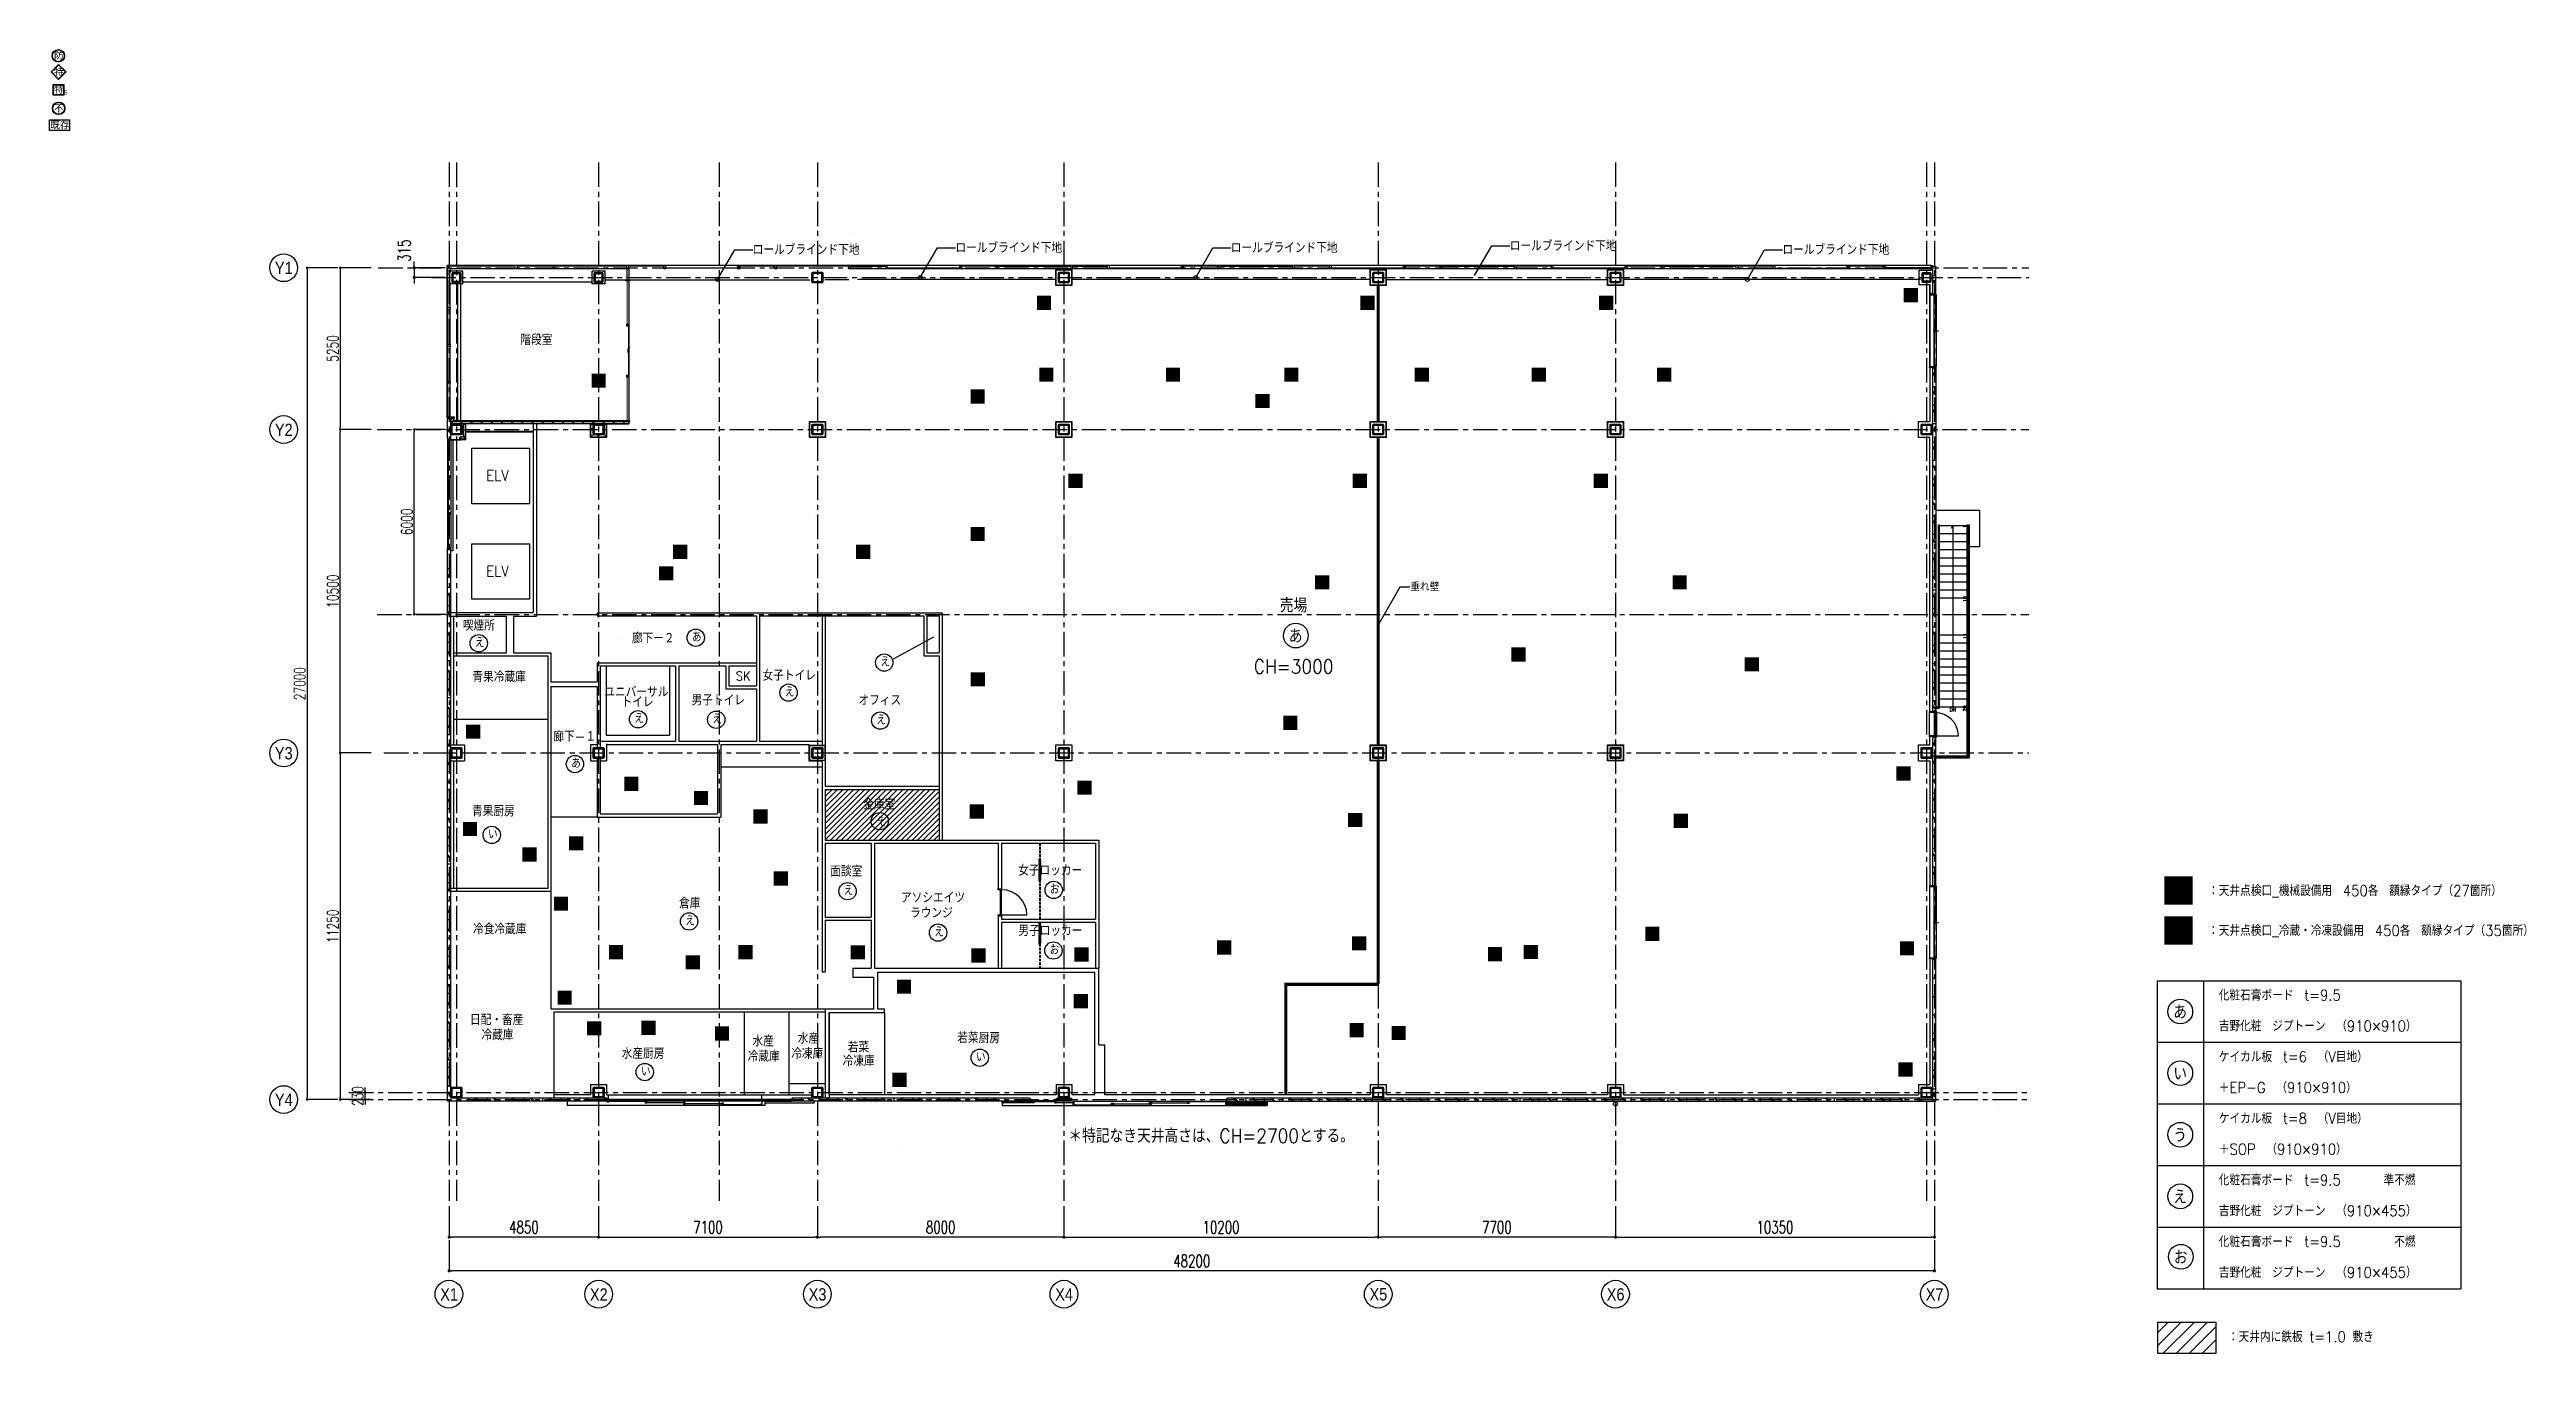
# Model space of a CAD drawing. Extents: x -119186 to 81195, y 1810 to 147180.
# Drawn here: x -1379 to 79004, y 12690 to 55017 of the extents above; entities that cross this region are included whole.
import ezdxf
from ezdxf.enums import TextEntityAlignment as Align

# ---------------------------------------------------------------- set-up
doc = ezdxf.new("R2010")
doc.units = 0
doc.header["$LTSCALE"] = 12.7
doc.header["$MEASUREMENT"] = 0
doc.header["$PDMODE"] = 1
doc.header["$PDSIZE"] = -2
for name, pattern in [('CENTER', [2, 1.25, -0.25, 0.25, -0.25]), ('HIDDEN', [4.724409, 3.149606, -1.574803]), ('HIDDEN2', [0.1875, 0.125, -0.0625]), ('ISO-10______', [0.37, 0.24, -0.06, 0.01, -0.06]), ('VW-01 短破線', [0.166624, 0.083312, -0.083312])]:
    doc.linetypes.add(name, pattern=pattern)
doc.layers.get('0').update_dxf_attribs({"linetype": 'CONTINUOUS'})
doc.layers.get('DEFPOINTS').update_dxf_attribs({"color": 1, "linetype": 'CONTINUOUS'})
doc.layers.add('15面積表', color=10, linetype='CONTINUOUS', lineweight=5)
for name, color, linetype in [('80_SHELL_TEXT', 7, 'CONTINUOUS'), ('A_寸法', 9, 'CONTINUOUS'), ('A_建築', 8, 'CONTINUOUS'), ('A_建築（下図）', 8, 'CONTINUOUS'), ('A_建築（什器）', 8, 'CONTINUOUS'), ('A_建築（建具）', 2, 'CONTINUOUS'), ('A_建築（新設・仕上げ）', 2, 'CONTINUOUS'), ('A_記述', 3, 'CONTINUOUS'), ('A_通り芯', 8, 'CENTER'), ('A_通り記号', 2, 'CENTER'), ('G0-MOJI', 7, 'CONTINUOUS'), ('冷設', 8, 'HIDDEN'), ('面積', 3, 'CONTINUOUS')]:
    doc.layers.add(name, color=color, linetype=linetype)
doc.layers.add('A_天井点検口-1', color=5, linetype='CONTINUOUS', true_color=0x0000ff)
doc.layers.add('A_天井点検口-2', color=1, linetype='CONTINUOUS', true_color=0xff0000)
doc.layers.add('改修記述', color=1, linetype='CONTINUOUS', lineweight=9, true_color=0xff0000)
doc.styles.add('Dim', font='simplex.shx', dxfattribs={"width": 0.7, "bigfont": 'extfont2.shx'})
doc.styles.add('MUSER', font='SIMPLEX.shx', dxfattribs={"height": 300, "bigfont": 'BIGFONT.shx'})
doc.styles.get("Standard").update_dxf_attribs({"font": 'txt', "bigfont": 'BIGFONT.SHX'})
doc.styles.add('Standard-A', font='romans.shx', dxfattribs={"bigfont": 'extfont2.shx'})
doc.styles.add('スタイル1', font='MS PGothic.ttf')
doc.styles.add('丸ゴチック', font='HGRSMP.TTF')
doc.dimstyles.new('1-200', dxfattribs={"dimscale": 200, "dimtxt": 3, "dimasz": 1, "dimexe": 1, "dimexo": 1, "dimgap": 1, "dimtad": 1, "dimdec": 0, "dimtxsty": 'Dim', "dimblk": 'DOT', "dimcen": 2.5, "dimadec": 0, "dimazin": 0, "dimtfac": 1, "dimtdec": 0, "dimtix": 1, "dimtmove": 2, "dimatfit": 3, "dimldrblk": '引出線', "dimfxl": 1, "dimlwd": -1, "dimlwe": -1, "dimarcsym": 0})

msp = doc.modelspace()

# ---------------------------------------------------------------- texts
at = {"layer": '80_SHELL_TEXT', "color": 0, "width": 0.9}
msp.add_text('SK', height=300, dxfattribs=at).set_placement((20894.8, 34832), align=Align.TOP_LEFT)
at = {"layer": 'A_建築（下図）', "color": 8}
for s, height, p in [('1', 109.9, (60725.2, 39485.6)), ('10', 109.88, (60725.2, 37082.6)), ('11', 109.88, (60730.2, 35881.8)), ('20', 109.88, (60721.1, 33536.3))]:
    msp.add_text(s, height=height, rotation=90, dxfattribs=at).set_placement(p, align=Align.TOP_LEFT)
msp.add_text('DN', height=109.88, dxfattribs=at).set_placement((60287.2, 33643), align=Align.TOP_LEFT)
at = {"layer": 'A_建築（下図）', "color": 8, "flags": 1}
for tag, s in [('______', ''), ('__', 'H'), ('__', "'"), ('__', ''), ('____', ''), ('__', '')]:
    msp.add_attdef(tag, (58397.4, 42930.2), s, height=0.18, rotation=270, dxfattribs=at)
at = {"layer": 'A_建築（什器）', "color": 8, "linetype": 'HIDDEN2', "ltscale": 50, "style": 'MUSER', "flags": 3}
msp.add_attdef('CODE', (23702.1, 25575), 'AC4518SS', height=0.01, rotation=180, dxfattribs=at)
at = {"layer": 'A_記述', "style": 'Standard-A', "width": 0.9}
for s, height, p in [('ロールブラインド下地', 350, (21439.6, 48696.7)), ('ロールブラインド下地', 350, (28019.6, 48759.4)), ('ロールブラインド下地', 350, (36957, 48759.4)), ('ロールブラインド下地', 350, (46009.6, 48822)), ('ロールブラインド下地', 350, (54859.6, 48696.7)), ('売場', 450, (38547.8, 37195.7)), ('喫煙所', 350, (12031.7, 36501.2)), ('あ', 450, (38838.9, 36201.2)), ('え', 315, (12427.4, 35926.4)), ('廊下ー２', 350, (17517.8, 36087)), ('あ', 315, (19467.1, 36105)), ('青果冷蔵庫', 350, (12344.1, 34831.8)), ('女子トイレ', 350, (21759.5, 34880.5)), ('え', 315, (25585, 35300.8)), ('CH=3000 ', 450, (37703.8, 35215.7)), ('ユニバーサル', 350, (16625.7, 34342.7)), ('トイレ', 350, (17183.6, 34017.7)), ('男子トイレ', 350, (19457.4, 34074.7)), ('え', 315, (22481.7, 34322.8)), ('オフィス', 350, (24870.5, 34075.1)), ('え', 315, (17595.4, 33461.2)), ('え', 315, (20131.3, 33445.1)), ('え', 315, (25455.5, 33416.4)), ('廊下-１', 350, (14968.8, 32898.7)), ('あ', 315, (15549.7, 32003.1)), ('金庫室', 350, (25027.4, 30691.8)), ('青果厨房', 350, (12331.5, 30472.7)), ('え', 315, (25438, 30097.1)), ('い', 315, (12849.4, 29706.3)), ('面談室', 350, (23955.3, 28521)), ('女子ロッカー', 350, (30055.3, 28551.8)), ('倉庫', 350, (19048.2, 27483.1)), ('え', 315, (24395.7, 27878.9)), ('アソシエイツ', 350, (26252.9, 27664.9)), ('お', 315, (31084.1, 27918.3)), ('：天井点検口_機械設備用\u3000450各\u3000額縁タイプ（27箇所）', 350, (68669.6, 27889.5)), ('冷食冷蔵庫', 350, (12362.4, 26643.4)), ('え', 315, (19254.2, 26895.2)), ('ラウンジ', 350, (26548.8, 27171)), ('え', 315, (27332, 26533.3)), ('男子ロッカー', 350, (30061.6, 26591.8)), ('：天井点検口_冷蔵・冷凍設備用\u3000450各\u3000額縁タイプ（35箇所）', 350, (68669.6, 26594.1)), ('お', 315, (31077.6, 25953.3)), ('化粧石膏ボード\u3000t=9.5', 350, (69018.7, 24497.1)), ('日配・畜産', 350, (12264.3, 23700.3)), ('あ', 450, (67542, 23997.1)), ('吉野化粧\u3000ジプトーン\u3000（910×910）', 350, (69018.7, 23497.1)), ('冷蔵庫 ', 350, (12638.4, 23206.4)), ('水産厨房', 350, (17187.6, 22604.2)), ('冷蔵庫', 350, (21278.1, 22512.8)), ('水産', 350, (21433.9, 23006.7)), ('冷凍庫', 350, (22690.9, 22602.1)), ('水産', 350, (22901.9, 23096)), ('若菜', 350, (24524.3, 22810.3)), ('若菜厨房', 350, (28079.3, 23112.4)), ('ケイカル板\u3000t=6\u3000（V目地）', 350, (69018.7, 22497.1)), ('い', 315, (17814.8, 22006.9)), ('冷凍庫', 350, (24357.5, 22365)), ('い', 315, (28686.1, 22473.3)), ('い', 450, (67542, 21997.1)), ('＋EP-G\u3000（910×910）', 350, (69018.7, 21497.1)), ('ケイカル板\u3000t=8\u3000（V目地）', 350, (69018.7, 20497.1)), ('＊特記なき天井高さは、CH=2700とする。', 450, (31685, 19979.8)), ('う', 450, (67542, 19997.1)), ('＋SOP\u3000（910×910）', 350, (69018.7, 19497.1)), ('化粧石膏ボード\u3000t=9.5\u3000\u3000\u3000\u3000準不燃', 350, (69018.7, 18497.1)), ('え', 450, (67542, 17997.1)), ('吉野化粧\u3000ジプトーン\u3000（910×455）', 350, (69018.7, 17497.1)), ('化粧石膏ボード\u3000t=9.5\u3000\u3000\u3000\u3000\u3000不燃', 350, (69018.7, 16497.1)), ('お', 450, (67561, 16037.1)), ('吉野化粧\u3000ジプトーン\u3000（910×455）', 350, (69018.7, 15497.1)), ('：天井内に鉄板 t=1.0 敷き', 350, (69313.7, 13407.1))]:
    msp.add_text(s, height=height, dxfattribs=at).set_placement(p, align=Align.TOP_LEFT)
msp.add_text('階段室', height=350, dxfattribs=at).set_placement((13901.1, 45421.5))
at = {"layer": 'A_記述', "color": 4, "style": 'Standard-A', "width": 0.9}
for p in [(12794.4, 41014.3), (12794.4, 37910.1)]:
    msp.add_text('ELV', height=350, dxfattribs=at).set_placement(p)
at = {"layer": 'A_記述', "color": 3}
msp.add_text('垂れ壁', height=250, dxfattribs=at).set_placement((42784.4, 37692.5), align=Align.TOP_LEFT)
at = {"layer": 'A_通り記号', "color": 8, "linetype": 'Continuous', "style": 'スタイル1', "width": 0.9}
for s, p in [('Y1', (6222.9, 47925.7)), ('Y2', (6222.9, 42675.7)), ('Y3', (6222.9, 32175.7)), ('Y4', (6222.9, 20925.7)), ('X1', (11586.6, 14608.3)), ('X2', (16445.4, 14608.2)), ('X3', (23545.4, 14608.2)), ('X4', (31545.4, 14608.2)), ('X5', (41745.4, 14608.2)), ('X6', (49445.4, 14608.2)), ('X7', (59796.6, 14608.3))]:
    msp.add_text(s, height=400, dxfattribs=at).set_placement(p, align=Align.MIDDLE)
at = {"layer": 'G0-MOJI', "color": 10, "style": '丸ゴチック'}
for s, height, p in [('防', 225, (-1233.8, 54719)), ('特', 225, (-1233.8, 54178.5)), ('特', 225, (-1233.8, 53608.9)), ('不', 225, (-1233.8, 52993.1)), ('S', 125, (-910.1, 53562))]:
    msp.add_text(s, height=height, dxfattribs=at).set_placement(p)
at = {"layer": 'G0-MOJI', "color": 4, "style": '丸ゴチック'}
msp.add_text('既存', height=225, dxfattribs=at).set_placement((-1356, 52456.4))
at = {"layer": '冷設', "color": 8, "ltscale": 3, "flags": 1}
for tag, s in [('______', ''), ('____', ''), ('__', 'H')]:
    msp.add_attdef(tag, (23249.4, 39858.9), s, height=0.18, rotation=90, dxfattribs=at)

# ---------------------------------------------------------------- blocks, each defined once
blk = doc.blocks.new('_Dot')
at = {"color": 0, "linetype": 'ByBlock', "lineweight": -2}
blk.add_line((-0.5, 0), (-1, 0), dxfattribs=at)
at = {"color": 0, "linetype": 'ByBlock', "const_width": 0.5}
blk.add_lwpolyline([(-0.25, 0, 1), (0.25, 0, 1)], format="xyb", close=True, dxfattribs=at)
blk = doc.blocks.new('*D4')
at = {"layer": 'A_寸法', "color": 0, "transparency": 16777216}
for p, q in [((9054, 32183), (8054, 32183)), ((8054, 32103), (8054, 21013)), ((9054, 20933), (8054, 20933))]:
    blk.add_line(p, q, dxfattribs=at)
at = {"layer": 'DEFPOINTS', "color": 0, "transparency": 16777216}
for p in [(9054, 32183), (8054, 20933), (9054, 20933)]:
    blk.add_point(p, dxfattribs=at)
at = {"layer": 'A_寸法', "color": 0, "transparency": 16777216, "xscale": 80, "yscale": 80, "zscale": 80}
for p, rotation in [((8054, 32183), 90), ((8054, 20933), 270)]:
    blk.add_blockref('_Dot', p, dxfattribs=dict(at, rotation=rotation))
at = {"layer": 'A_寸法', "color": 0, "transparency": 16777216, "insert": (7814, 26558), "char_height": 360, "attachment_point": 5, "rotation": 90, "style": 'Dim'}
blk.add_mtext('11250', dxfattribs=at)
blk = doc.blocks.new('引出線')
at = {"color": 0, "linetype": 'ByBlock'}
for points in [[(0, 0), (-1.96, -0.4)], [(-1, 0), (0, 0)]]:
    blk.add_lwpolyline(points, dxfattribs=at)
blk = doc.blocks.new('*D5')
at = {"layer": 'A_寸法', "color": 0, "transparency": 16777216}
for p, q in [((9054, 42683), (8054, 42683)), ((8054, 32263), (8054, 42603)), ((9054, 32183), (8054, 32183))]:
    blk.add_line(p, q, dxfattribs=at)
at = {"layer": 'DEFPOINTS', "color": 0, "transparency": 16777216}
for p in [(8054, 42683), (9054, 42683), (9054, 32183)]:
    blk.add_point(p, dxfattribs=at)
at = {"layer": 'A_寸法', "color": 0, "transparency": 16777216, "xscale": 80, "yscale": 80, "zscale": 80}
for p, rotation in [((8054, 42683), 90), ((8054, 32183), 270)]:
    blk.add_blockref('_Dot', p, dxfattribs=dict(at, rotation=rotation))
at = {"layer": 'A_寸法', "color": 0, "transparency": 16777216, "insert": (7814, 37433), "char_height": 360, "attachment_point": 5, "rotation": 90, "style": 'Dim'}
blk.add_mtext('10500', dxfattribs=at)
blk = doc.blocks.new('*D6')
at = {"layer": 'A_寸法', "color": 0, "transparency": 16777216}
for p, q in [((9054, 47933), (8054, 47933)), ((8054, 47853), (8054, 42763)), ((9054, 42683), (8054, 42683))]:
    blk.add_line(p, q, dxfattribs=at)
at = {"layer": 'DEFPOINTS', "color": 0, "transparency": 16777216}
for p in [(9054, 47933), (8054, 42683), (9054, 42683)]:
    blk.add_point(p, dxfattribs=at)
at = {"layer": 'A_寸法', "color": 0, "transparency": 16777216, "xscale": 80, "yscale": 80, "zscale": 80}
for p, rotation in [((8054, 47933), 90), ((8054, 42683), 270)]:
    blk.add_blockref('_Dot', p, dxfattribs=dict(at, rotation=rotation))
at = {"layer": 'A_寸法', "color": 0, "transparency": 16777216, "insert": (7814, 45308), "char_height": 360, "attachment_point": 5, "rotation": 90, "style": 'Dim'}
blk.add_mtext('5250', dxfattribs=at)
blk = doc.blocks.new('*D7')
at = {"layer": 'A_寸法', "color": 0, "transparency": 16777216}
for p, q in [((7978, 47933), (6978, 47933)), ((6978, 47853), (6978, 21013)), ((7978, 20933), (6978, 20933))]:
    blk.add_line(p, q, dxfattribs=at)
at = {"layer": 'DEFPOINTS', "color": 0, "transparency": 16777216}
for p in [(7978, 47933), (6978, 20933), (7978, 20933)]:
    blk.add_point(p, dxfattribs=at)
at = {"layer": 'A_寸法', "color": 0, "transparency": 16777216, "xscale": 80, "yscale": 80, "zscale": 80}
for p, rotation in [((6978, 47933), 90), ((6978, 20933), 270)]:
    blk.add_blockref('_Dot', p, dxfattribs=dict(at, rotation=rotation))
at = {"layer": 'A_寸法', "color": 0, "transparency": 16777216, "insert": (6738, 34433), "char_height": 360, "attachment_point": 5, "rotation": 90, "style": 'Dim'}
blk.add_mtext('27000', dxfattribs=at)
blk = doc.blocks.new('*D8')
at = {"layer": 'A_寸法', "color": 0, "transparency": 16777216}
for p, q in [((11456, 42683), (10456, 42683)), ((10456, 36763), (10456, 42603)), ((11478, 36683), (10456, 36683))]:
    blk.add_line(p, q, dxfattribs=at)
at = {"layer": 'DEFPOINTS', "color": 0, "transparency": 16777216}
for p in [(10456, 42683), (11456, 42683), (11478, 36683)]:
    blk.add_point(p, dxfattribs=at)
at = {"layer": 'A_寸法', "color": 0, "transparency": 16777216, "xscale": 80, "yscale": 80, "zscale": 80}
for p, rotation in [((10456, 42683), 90), ((10456, 36683), 270)]:
    blk.add_blockref('_Dot', p, dxfattribs=dict(at, rotation=rotation))
at = {"layer": 'A_寸法', "color": 0, "transparency": 16777216, "insert": (10216, 39683), "char_height": 360, "attachment_point": 5, "rotation": 90, "style": 'Dim'}
blk.add_mtext('6000', dxfattribs=at)
blk = doc.blocks.new('*D9')
at = {"layer": 'A_寸法', "color": 0, "transparency": 16777216}
for p, q in [((10456, 48033), (10456, 48133)), ((11456, 47933), (10456, 47933)), ((10456, 47933), (10456, 47618)), ((11456, 47618), (10456, 47618)), ((10456, 47518), (10456, 47418))]:
    blk.add_line(p, q, dxfattribs=at)
at = {"layer": 'DEFPOINTS', "color": 0, "transparency": 16777216}
for p in [(10456, 47618), (11456, 47933), (11456, 47618)]:
    blk.add_point(p, dxfattribs=at)
at = {"layer": 'A_寸法', "color": 0, "transparency": 16777216, "xscale": 100, "yscale": 100, "zscale": 100}
for p, rotation in [((10456, 47933), 270), ((10456, 47618), 90)]:
    blk.add_blockref('_Dot', p, dxfattribs=dict(at, rotation=rotation))
at = {"layer": 'A_寸法', "color": 0, "transparency": 16777216, "insert": (10136, 48491), "char_height": 400, "attachment_point": 5, "rotation": 90, "style": 'Dim'}
blk.add_mtext('315', dxfattribs=at)
blk = doc.blocks.new('*D10')
at = {"layer": 'A_寸法', "color": 0, "transparency": 16777216}
for p, q in [((11590, 17468), (11590, 16468)), ((16440, 17468), (16440, 16468)), ((16340, 16468), (11690, 16468))]:
    blk.add_line(p, q, dxfattribs=at)
at = {"layer": 'DEFPOINTS', "color": 0, "transparency": 16777216}
for p in [(11590, 17468), (16440, 17468), (11590, 16468)]:
    blk.add_point(p, dxfattribs=at)
at = {"layer": 'A_寸法', "color": 0, "transparency": 16777216, "xscale": 100, "yscale": 100, "zscale": 100, "rotation": 180}
blk.add_blockref('_Dot', (11590, 16468), dxfattribs=at)
at = {"layer": 'A_寸法', "color": 0, "transparency": 16777216, "xscale": 100, "yscale": 100, "zscale": 100}
blk.add_blockref('_Dot', (16440, 16468), dxfattribs=at)
at = {"layer": 'A_寸法', "color": 0, "transparency": 16777216, "insert": (14015, 16788), "char_height": 400, "attachment_point": 5, "style": 'Dim'}
blk.add_mtext('4850', dxfattribs=at)
blk = doc.blocks.new('*D11')
at = {"layer": 'A_寸法', "color": 0, "transparency": 16777216}
for p, q in [((16440, 17468), (16440, 16468)), ((23540, 17468), (23540, 16468)), ((16540, 16468), (23440, 16468))]:
    blk.add_line(p, q, dxfattribs=at)
at = {"layer": 'DEFPOINTS', "color": 0, "transparency": 16777216}
for p in [(16440, 17468), (23540, 17468), (23540, 16468)]:
    blk.add_point(p, dxfattribs=at)
at = {"layer": 'A_寸法', "color": 0, "transparency": 16777216, "xscale": 100, "yscale": 100, "zscale": 100, "rotation": 180}
blk.add_blockref('_Dot', (16440, 16468), dxfattribs=at)
at = {"layer": 'A_寸法', "color": 0, "transparency": 16777216, "xscale": 100, "yscale": 100, "zscale": 100}
blk.add_blockref('_Dot', (23540, 16468), dxfattribs=at)
at = {"layer": 'A_寸法', "color": 0, "transparency": 16777216, "insert": (19990, 16788), "char_height": 400, "attachment_point": 5, "style": 'Dim'}
blk.add_mtext('7100', dxfattribs=at)
blk = doc.blocks.new('*D12')
at = {"layer": 'A_寸法', "color": 0, "transparency": 16777216}
for p, q in [((23540, 17468), (23540, 16468)), ((31540, 17468), (31540, 16468)), ((31440, 16468), (23640, 16468))]:
    blk.add_line(p, q, dxfattribs=at)
at = {"layer": 'DEFPOINTS', "color": 0, "transparency": 16777216}
for p in [(23540, 17468), (31540, 17468), (23540, 16468)]:
    blk.add_point(p, dxfattribs=at)
at = {"layer": 'A_寸法', "color": 0, "transparency": 16777216, "xscale": 100, "yscale": 100, "zscale": 100, "rotation": 180}
blk.add_blockref('_Dot', (23540, 16468), dxfattribs=at)
at = {"layer": 'A_寸法', "color": 0, "transparency": 16777216, "xscale": 100, "yscale": 100, "zscale": 100}
blk.add_blockref('_Dot', (31540, 16468), dxfattribs=at)
at = {"layer": 'A_寸法', "color": 0, "transparency": 16777216, "insert": (27540, 16788), "char_height": 400, "attachment_point": 5, "style": 'Dim'}
blk.add_mtext('8000', dxfattribs=at)
blk = doc.blocks.new('*D13')
at = {"layer": 'A_寸法', "color": 0, "transparency": 16777216}
for p, q in [((31540, 17468), (31540, 16468)), ((41740, 17468), (41740, 16468)), ((31640, 16468), (41640, 16468))]:
    blk.add_line(p, q, dxfattribs=at)
at = {"layer": 'DEFPOINTS', "color": 0, "transparency": 16777216}
for p in [(31540, 17468), (41740, 17468), (41740, 16468)]:
    blk.add_point(p, dxfattribs=at)
at = {"layer": 'A_寸法', "color": 0, "transparency": 16777216, "xscale": 100, "yscale": 100, "zscale": 100, "rotation": 180}
blk.add_blockref('_Dot', (31540, 16468), dxfattribs=at)
at = {"layer": 'A_寸法', "color": 0, "transparency": 16777216, "xscale": 100, "yscale": 100, "zscale": 100}
blk.add_blockref('_Dot', (41740, 16468), dxfattribs=at)
at = {"layer": 'A_寸法', "color": 0, "transparency": 16777216, "insert": (36640, 16788), "char_height": 400, "attachment_point": 5, "style": 'Dim'}
blk.add_mtext('10200', dxfattribs=at)
blk = doc.blocks.new('*D14')
at = {"layer": 'A_寸法', "color": 0, "transparency": 16777216}
for p, q in [((41740, 17468), (41740, 16468)), ((49440, 17468), (49440, 16468)), ((49340, 16468), (41840, 16468))]:
    blk.add_line(p, q, dxfattribs=at)
at = {"layer": 'DEFPOINTS', "color": 0, "transparency": 16777216}
for p in [(41740, 17468), (49440, 17468), (41740, 16468)]:
    blk.add_point(p, dxfattribs=at)
at = {"layer": 'A_寸法', "color": 0, "transparency": 16777216, "xscale": 100, "yscale": 100, "zscale": 100, "rotation": 180}
blk.add_blockref('_Dot', (41740, 16468), dxfattribs=at)
at = {"layer": 'A_寸法', "color": 0, "transparency": 16777216, "xscale": 100, "yscale": 100, "zscale": 100}
blk.add_blockref('_Dot', (49440, 16468), dxfattribs=at)
at = {"layer": 'A_寸法', "color": 0, "transparency": 16777216, "insert": (45590, 16788), "char_height": 400, "attachment_point": 5, "style": 'Dim'}
blk.add_mtext('7700', dxfattribs=at)
blk = doc.blocks.new('*D15')
at = {"layer": 'A_寸法', "color": 0, "transparency": 16777216}
for p, q in [((49440, 17468), (49440, 16468)), ((59790, 17468), (59790, 16468)), ((49540, 16468), (59690, 16468))]:
    blk.add_line(p, q, dxfattribs=at)
at = {"layer": 'DEFPOINTS', "color": 0, "transparency": 16777216}
for p in [(49440, 17468), (59790, 17468), (59790, 16468)]:
    blk.add_point(p, dxfattribs=at)
at = {"layer": 'A_寸法', "color": 0, "transparency": 16777216, "xscale": 100, "yscale": 100, "zscale": 100, "rotation": 180}
blk.add_blockref('_Dot', (49440, 16468), dxfattribs=at)
at = {"layer": 'A_寸法', "color": 0, "transparency": 16777216, "xscale": 100, "yscale": 100, "zscale": 100}
blk.add_blockref('_Dot', (59790, 16468), dxfattribs=at)
at = {"layer": 'A_寸法', "color": 0, "transparency": 16777216, "insert": (54615, 16788), "char_height": 400, "attachment_point": 5, "style": 'Dim'}
blk.add_mtext('10350', dxfattribs=at)
blk = doc.blocks.new('*D16')
at = {"layer": 'A_寸法', "color": 0, "transparency": 16777216}
for p, q in [((11590, 16373), (11590, 15373)), ((59790, 16373), (59790, 15373)), ((59690, 15373), (11690, 15373))]:
    blk.add_line(p, q, dxfattribs=at)
at = {"layer": 'DEFPOINTS', "color": 0, "transparency": 16777216}
for p in [(11590, 16373), (59790, 16373), (11590, 15373)]:
    blk.add_point(p, dxfattribs=at)
at = {"layer": 'A_寸法', "color": 0, "transparency": 16777216, "xscale": 100, "yscale": 100, "zscale": 100, "rotation": 180}
blk.add_blockref('_Dot', (11590, 15373), dxfattribs=at)
at = {"layer": 'A_寸法', "color": 0, "transparency": 16777216, "xscale": 100, "yscale": 100, "zscale": 100}
blk.add_blockref('_Dot', (59790, 15373), dxfattribs=at)
at = {"layer": 'A_寸法', "color": 0, "transparency": 16777216, "insert": (35690, 15693), "char_height": 400, "attachment_point": 5, "style": 'Dim'}
blk.add_mtext('48200', dxfattribs=at)
blk = doc.blocks.new('*D18')
at = {"layer": 'A_寸法', "color": 0, "transparency": 16777216}
for p, q in [((8421, 21163), (8862, 21163)), ((8444, 20933), (8862, 20933)), ((8862, 21243), (8862, 21323)), ((8862, 20933), (8862, 21163)), ((8862, 20853), (8862, 20773))]:
    blk.add_line(p, q, dxfattribs=at)
at = {"layer": 'DEFPOINTS', "color": 0, "transparency": 16777216}
for p in [(8421, 21163), (8444, 20933), (8862, 21163)]:
    blk.add_point(p, dxfattribs=at)
at = {"layer": 'A_寸法', "color": 0, "transparency": 16777216, "xscale": 80, "yscale": 80, "zscale": 80}
for p, rotation in [((8862, 21163), 270), ((8862, 20933), 90)]:
    blk.add_blockref('_Dot', p, dxfattribs=dict(at, rotation=rotation))
at = {"layer": 'A_寸法', "color": 0, "transparency": 16777216, "insert": (8622, 21048), "char_height": 360, "attachment_point": 5, "rotation": 90, "style": 'Dim'}
blk.add_mtext('230', dxfattribs=at)

# ---------------------------------------------------------------- dimensions: what is measured, and where the dimension line sits
at = {"layer": 'A_寸法', "color": 8}
dim = msp.add_linear_dim(base=(10455.7, 47617.6), p1=(11455.6, 47932.6), p2=(11455.6, 47617.6), angle=270, dimstyle='1-200', override={"dimtxt": 2, "dimasz": 0.5, "dimexe": 0, "dimexo": 0, "dimgap": 0.6}, dxfattribs=at)
dim.commit()
dim.dimension.update_dxf_attribs({"geometry": '*D9', "text_midpoint": (10135.7, 48490.6), "dimtype": 160})
for base, p1, p2, angle, override, picture, middle in [((6977.8, 20932.6), (7977.7, 47932.6), (7977.7, 20932.6), 270, {"dimtxt": 1.8, "dimasz": 0.4, "dimexe": 0, "dimexo": 0, "dimgap": 0.3}, '*D7', (6737.8, 34432.6)), ((8054.4, 42682.6), (9054.3, 47932.6), (9054.3, 42682.6), 270, {"dimtxt": 1.8, "dimasz": 0.4, "dimexe": 0, "dimexo": 0, "dimgap": 0.3}, '*D6', (7814.4, 45307.6)), ((8054.4, 42682.6), (9054.3, 32182.6), (9054.3, 42682.6), 90, {"dimtxt": 1.8, "dimasz": 0.4, "dimexe": 0, "dimexo": 0, "dimgap": 0.3}, '*D5', (7814.4, 37432.6)), ((10455.7, 42682.6), (11477.8, 36682.6), (11455.6, 42682.6), 90, {"dimtxt": 1.8, "dimasz": 0.4, "dimexe": 0, "dimexo": 0, "dimgap": 0.3}, '*D8', (10215.7, 39682.6)), ((8054.4, 20932.6), (9054.3, 32182.6), (9054.3, 20932.6), 270, {"dimtxt": 1.8, "dimasz": 0.4, "dimexe": 0, "dimexo": 0, "dimgap": 0.3}, '*D4', (7814.4, 26557.6)), ((8861.9, 21162.6), (8443.6, 20932.6), (8421.5, 21162.6), 90, {"dimtxt": 1.8, "dimasz": 0.4, "dimexe": 0, "dimexo": 0, "dimgap": 0.3}, '*D18', (8621.9, 21047.6)), ((11589.6, 16468.4), (16439.6, 17468.2), (11589.6, 17468.2), 180, {"dimtxt": 2, "dimasz": 0.5, "dimexe": 0, "dimexo": 0, "dimgap": 0.6}, '*D10', (14014.6, 16788.4)), ((23539.6, 16468.4), (31539.6, 17468.2), (23539.6, 17468.2), 180, {"dimtxt": 2, "dimasz": 0.5, "dimexe": 0, "dimexo": 0, "dimgap": 0.6}, '*D12', (27539.6, 16788.4)), ((41739.6, 16468.4), (49439.6, 17468.2), (41739.6, 17468.2), 180, {"dimtxt": 2, "dimasz": 0.5, "dimexe": 0, "dimexo": 0, "dimgap": 0.6}, '*D14', (45589.6, 16788.4)), ((11589.6, 15373.3), (59789.6, 16373.2), (11589.6, 16373.2), 180, {"dimtxt": 2, "dimasz": 0.5, "dimexe": 0, "dimexo": 0, "dimgap": 0.6}, '*D16', (35689.6, 15693.3))]:
    dim = msp.add_linear_dim(base=base, p1=p1, p2=p2, angle=angle, dimstyle='1-200', override=override, dxfattribs=at)
    dim.commit()
    dim.dimension.update_dxf_attribs({"geometry": picture, "text_midpoint": middle})
for base, p1, p2, picture, middle in [((23539.6, 16468.4), (16439.6, 17468.2), (23539.6, 17468.2), '*D11', (19989.6, 16788.4)), ((41739.6, 16468.4), (31539.6, 17468.2), (41739.6, 17468.2), '*D13', (36639.6, 16788.4)), ((59789.6, 16468.4), (49439.6, 17468.2), (59789.6, 17468.2), '*D15', (54614.6, 16788.4))]:
    dim = msp.add_linear_dim(base=base, p1=p1, p2=p2, dimstyle='1-200', override={"dimtxt": 2, "dimasz": 0.5, "dimexe": 0, "dimexo": 0, "dimgap": 0.6}, dxfattribs=at)
    dim.commit()
    dim.dimension.update_dxf_attribs({"geometry": picture, "text_midpoint": middle})

# ---------------------------------------------------------------- hatches: boundary and pattern name
at = {"layer": 'A_天井点検口-1', "true_color": 0xffffff}
h = msp.add_hatch(color=7, dxfattribs=at)
h.dxf.hatch_style = 1
h.paths.add_polyline_path([(16214.6, 44493.2), (16214.6, 44043.2), (16664.6, 44043.2), (16664.6, 44493.2)])
h = msp.add_hatch(color=7, dxfattribs=at)
h.dxf.hatch_style = 1
h.paths.add_polyline_path([(37757.1, 43833.2), (37757.1, 43383.2), (38207.1, 43383.2), (38207.1, 43833.2)])
h = msp.add_hatch(color=7, dxfattribs=at)
h.dxf.hatch_style = 1
h.paths.add_polyline_path([(18860.2, 38937.9), (18860.2, 38487.9), (19310.2, 38487.9), (19310.2, 38937.9)])
h = msp.add_hatch(color=7, dxfattribs=at)
h.dxf.hatch_style = 1
h.paths.add_polyline_path([(24801.8, 38937.9), (24801.8, 38487.9), (25251.8, 38487.9), (25251.8, 38937.9)])
h = msp.add_hatch(color=7, dxfattribs=at)
h.dxf.hatch_style = 1
h.paths.add_polyline_path([(18404.4, 38240), (18404.4, 37790), (18854.4, 37790), (18854.4, 38240)])
h = msp.add_hatch(color=7, dxfattribs=at)
h.dxf.hatch_style = 1
h.paths.add_polyline_path([(39693.8, 37948.9), (39693.8, 37498.9), (40143.8, 37498.9), (40143.8, 37948.9)])
h = msp.add_hatch(color=7, dxfattribs=at)
h.dxf.hatch_style = 1
h.paths.add_polyline_path([(51296.8, 37948.9), (51296.8, 37498.9), (51746.8, 37498.9), (51746.8, 37948.9)])
h = msp.add_hatch(color=7, dxfattribs=at)
h.dxf.hatch_style = 1
h.paths.add_polyline_path([(46067.6, 35601.9), (46067.6, 35151.9), (46517.6, 35151.9), (46517.6, 35601.9)])
h = msp.add_hatch(color=7, dxfattribs=at)
h.dxf.hatch_style = 1
h.paths.add_polyline_path([(53640, 35287.1), (53640, 34837.1), (54090, 34837.1), (54090, 35287.1)])
h = msp.add_hatch(color=7, dxfattribs=at)
h.dxf.hatch_style = 1
h.paths.add_polyline_path([(38664.5, 33384.2), (38664.5, 32934.2), (39114.5, 32934.2), (39114.5, 33384.2)])
h = msp.add_hatch(color=7, dxfattribs=at)
h.dxf.hatch_style = 1
h.paths.add_polyline_path([(17726.5, 30958), (17726.5, 31408), (17276.5, 31408), (17276.5, 30958)])
h = msp.add_hatch(color=7, dxfattribs=at)
h.dxf.hatch_style = 1
h.paths.add_polyline_path([(19985.7, 30945.4), (19535.7, 30945.4), (19535.7, 30495.4), (19985.7, 30495.4)])
h = msp.add_hatch(color=7, dxfattribs=at)
h.dxf.hatch_style = 1
h.paths.add_polyline_path([(31983.1, 31279.9), (31983.1, 30829.9), (32433.1, 30829.9), (32433.1, 31279.9)])
h = msp.add_hatch(color=7, dxfattribs=at)
h.dxf.hatch_style = 1
h.paths.add_polyline_path([(12492.8, 29488.2), (12492.8, 29938.2), (12042.8, 29938.2), (12042.8, 29488.2)])
h = msp.add_hatch(color=7, dxfattribs=at)
h.dxf.hatch_style = 1
h.paths.add_polyline_path([(21919.8, 30348.4), (21469.8, 30348.4), (21469.8, 29898.4), (21919.8, 29898.4)])
h = msp.add_hatch(color=7, dxfattribs=at)
h.dxf.hatch_style = 1
h.paths.add_polyline_path([(40765.9, 30233.1), (40765.9, 29783.1), (41215.9, 29783.1), (41215.9, 30233.1)])
h = msp.add_hatch(color=7, dxfattribs=at)
h.dxf.hatch_style = 1
h.paths.add_polyline_path([(51334.2, 30207.4), (51334.2, 29757.4), (51784.2, 29757.4), (51784.2, 30207.4)])
h = msp.add_hatch(color=7, dxfattribs=at)
h.dxf.hatch_style = 1
h.paths.add_polyline_path([(13970.7, 29110.5), (13970.7, 28660.5), (14420.7, 28660.5), (14420.7, 29110.5)])
h = msp.add_hatch(color=7, dxfattribs=at)
h.dxf.hatch_style = 1
h.paths.add_polyline_path([(15935.8, 29472.4), (15485.8, 29472.4), (15485.8, 29022.4), (15935.8, 29022.4)])
h = msp.add_hatch(color=7, dxfattribs=at)
h.dxf.hatch_style = 1
h.paths.add_polyline_path([(22128.5, 28333.5), (22128.5, 27883.5), (22578.5, 27883.5), (22578.5, 28333.5)])
h = msp.add_hatch(color=7, dxfattribs=at)
h.dxf.hatch_style = 1
h.paths.add_polyline_path([(67260.9, 28164.9), (67260.9, 27264.9), (68160.9, 27264.9), (68160.9, 28164.9)])
h = msp.add_hatch(color=7, dxfattribs=at)
h.dxf.hatch_style = 1
h.paths.add_polyline_path([(46469.5, 25949.4), (46469.5, 25499.4), (46919.5, 25499.4), (46919.5, 25949.4)])
h = msp.add_hatch(color=7, dxfattribs=at)
h.dxf.hatch_style = 1
h.paths.add_polyline_path([(19274.1, 25611.1), (19274.1, 25161.1), (19724.1, 25161.1), (19724.1, 25611.1)])
h = msp.add_hatch(color=7, dxfattribs=at)
h.dxf.hatch_style = 1
h.paths.add_polyline_path([(26126.6, 24370.2), (26576.6, 24370.2), (26576.6, 24820.2), (26126.6, 24820.2)])
h = msp.add_hatch(color=7, dxfattribs=at)
h.dxf.hatch_style = 1
h.paths.add_polyline_path([(31862.4, 24352.3), (31862.4, 23902.3), (32312.4, 23902.3), (32312.4, 24352.3)])
h = msp.add_hatch(color=7, dxfattribs=at)
h.dxf.hatch_style = 1
h.paths.add_polyline_path([(16071.7, 23018.6), (16521.7, 23018.6), (16521.7, 23468.6), (16071.7, 23468.6)])
h = msp.add_hatch(color=7, dxfattribs=at)
h.dxf.hatch_style = 1
h.paths.add_polyline_path([(17834.2, 23034.1), (18284.2, 23034.1), (18284.2, 23484.1), (17834.2, 23484.1)])
h = msp.add_hatch(color=7, dxfattribs=at)
h.dxf.hatch_style = 1
h.paths.add_polyline_path([(40814.3, 23410.6), (40814.3, 22960.6), (41264.3, 22960.6), (41264.3, 23410.6)])
at = {"layer": 'A_天井点検口-2', "true_color": 0xffffff}
h = msp.add_hatch(color=7, dxfattribs=at)
h.dxf.hatch_style = 1
h.paths.add_polyline_path([(31119.4, 47019.9), (30669.4, 47019.9), (30669.4, 46569.9), (31119.4, 46569.9)])
h = msp.add_hatch(color=7, dxfattribs=at)
h.dxf.hatch_style = 1
h.paths.add_polyline_path([(41620.1, 47019.9), (41170.1, 47019.9), (41170.1, 46569.9), (41620.1, 46569.9)])
h = msp.add_hatch(color=7, dxfattribs=at)
h.dxf.hatch_style = 1
h.paths.add_polyline_path([(49362.5, 47019.9), (48912.5, 47019.9), (48912.5, 46569.9), (49362.5, 46569.9)])
h = msp.add_hatch(color=7, dxfattribs=at)
h.dxf.hatch_style = 1
h.paths.add_polyline_path([(58797.2, 47270.2), (58797.2, 46820.2), (59247.2, 46820.2), (59247.2, 47270.2)])
h = msp.add_hatch(color=7, dxfattribs=at)
h.dxf.hatch_style = 1
h.paths.add_polyline_path([(30746.4, 44689), (30746.4, 44239), (31196.4, 44239), (31196.4, 44689)])
h = msp.add_hatch(color=7, dxfattribs=at)
h.dxf.hatch_style = 1
h.paths.add_polyline_path([(34853.5, 44689), (34853.5, 44239), (35303.5, 44239), (35303.5, 44689)])
h = msp.add_hatch(color=7, dxfattribs=at)
h.dxf.hatch_style = 1
h.paths.add_polyline_path([(38695.2, 44689), (38695.2, 44239), (39145.2, 44239), (39145.2, 44689)])
h = msp.add_hatch(color=7, dxfattribs=at)
h.dxf.hatch_style = 1
h.paths.add_polyline_path([(42928.1, 44689), (42928.1, 44239), (43378.1, 44239), (43378.1, 44689)])
h = msp.add_hatch(color=7, dxfattribs=at)
h.dxf.hatch_style = 1
h.paths.add_polyline_path([(46727.8, 44689), (46727.8, 44239), (47177.8, 44239), (47177.8, 44689)])
h = msp.add_hatch(color=7, dxfattribs=at)
h.dxf.hatch_style = 1
h.paths.add_polyline_path([(50793, 44689), (50793, 44239), (51243, 44239), (51243, 44689)])
h = msp.add_hatch(color=7, dxfattribs=at)
h.dxf.hatch_style = 1
h.paths.add_polyline_path([(28517.5, 43979.1), (28517.5, 43529.1), (28967.5, 43529.1), (28967.5, 43979.1)])
h = msp.add_hatch(color=7, dxfattribs=at)
h.dxf.hatch_style = 1
h.paths.add_polyline_path([(32138.8, 40794.3), (32138.8, 41244.3), (31688.8, 41244.3), (31688.8, 40794.3)])
h = msp.add_hatch(color=7, dxfattribs=at)
h.dxf.hatch_style = 1
h.paths.add_polyline_path([(41371, 40794.3), (41371, 41244.3), (40921, 41244.3), (40921, 40794.3)])
h = msp.add_hatch(color=7, dxfattribs=at)
h.dxf.hatch_style = 1
h.paths.add_polyline_path([(49187.7, 40794.3), (49187.7, 41244.3), (48737.7, 41244.3), (48737.7, 40794.3)])
h = msp.add_hatch(color=7, dxfattribs=at)
h.dxf.hatch_style = 1
h.paths.add_polyline_path([(28517.5, 39518.4), (28517.5, 39068.4), (28967.5, 39068.4), (28967.5, 39518.4)])
h = msp.add_hatch(color=7, dxfattribs=at)
h.dxf.hatch_style = 1
h.paths.add_polyline_path([(28974.2, 34350.3), (28974.2, 34800.3), (28524.2, 34800.3), (28524.2, 34350.3)])
h = msp.add_hatch(color=7, dxfattribs=at)
h.dxf.hatch_style = 1
h.paths.add_polyline_path([(12145.6, 32650), (12595.6, 32650), (12595.6, 33100), (12145.6, 33100)])
h = msp.add_hatch(color=7, dxfattribs=at)
h.dxf.hatch_style = 1
h.paths.add_polyline_path([(58563.6, 31742.5), (58563.6, 31292.5), (59013.6, 31292.5), (59013.6, 31742.5)])
h = msp.add_hatch(color=7, dxfattribs=at)
h.dxf.hatch_style = 1
h.paths.add_polyline_path([(28941.2, 30060), (28941.2, 30510), (28491.2, 30510), (28491.2, 30060)])
h = msp.add_hatch(color=7, dxfattribs=at)
h.dxf.hatch_style = 1
h.paths.add_polyline_path([(15445.1, 27067.3), (15445.1, 27517.3), (14995.1, 27517.3), (14995.1, 27067.3)])
h = msp.add_hatch(color=7, dxfattribs=at)
h.dxf.hatch_style = 1
h.paths.add_polyline_path([(50858.6, 26534.6), (50408.6, 26534.6), (50408.6, 26084.6), (50858.6, 26084.6)])
h = msp.add_hatch(color=7, dxfattribs=at)
h.dxf.hatch_style = 1
h.paths.add_polyline_path([(67260.9, 26869.4), (67260.9, 25969.4), (68160.9, 25969.4), (68160.9, 26869.4)])
h = msp.add_hatch(color=7, dxfattribs=at)
h.dxf.hatch_style = 1
h.paths.add_polyline_path([(16780.9, 25491.6), (17230.9, 25491.6), (17230.9, 25941.6), (16780.9, 25941.6)])
h = msp.add_hatch(color=7, dxfattribs=at)
h.dxf.hatch_style = 1
h.paths.add_polyline_path([(20982.4, 25491.6), (21432.4, 25491.6), (21432.4, 25941.6), (20982.4, 25941.6)])
h = msp.add_hatch(color=7, dxfattribs=at)
h.dxf.hatch_style = 1
h.paths.add_polyline_path([(24626.5, 25938), (24626.5, 25488), (25076.5, 25488), (25076.5, 25938)])
h = msp.add_hatch(color=7, dxfattribs=at)
h.dxf.hatch_style = 1
h.paths.add_polyline_path([(28992.7, 25834.3), (28542.7, 25834.3), (28542.7, 25384.3), (28992.7, 25384.3)])
h = msp.add_hatch(color=7, dxfattribs=at)
h.dxf.hatch_style = 1
h.paths.add_polyline_path([(32336, 25868.4), (31886, 25868.4), (31886, 25418.4), (32336, 25418.4)])
h = msp.add_hatch(color=7, dxfattribs=at)
h.dxf.hatch_style = 1
h.paths.add_polyline_path([(36966, 26092.1), (36516, 26092.1), (36516, 25642.1), (36966, 25642.1)])
h = msp.add_hatch(color=7, dxfattribs=at)
h.dxf.hatch_style = 1
h.paths.add_polyline_path([(41347.6, 26226.8), (40897.6, 26226.8), (40897.6, 25776.8), (41347.6, 25776.8)])
h = msp.add_hatch(color=7, dxfattribs=at)
h.dxf.hatch_style = 1
h.paths.add_polyline_path([(45306.4, 25425.8), (45756.4, 25425.8), (45756.4, 25875.8), (45306.4, 25875.8)])
h = msp.add_hatch(color=7, dxfattribs=at)
h.dxf.hatch_style = 1
h.paths.add_polyline_path([(58673.9, 26063.9), (58673.9, 25613.9), (59123.9, 25613.9), (59123.9, 26063.9)])
h = msp.add_hatch(color=7, dxfattribs=at)
h.dxf.hatch_style = 1
h.paths.add_polyline_path([(15564.2, 24464.6), (15114.2, 24464.6), (15114.2, 24014.6), (15564.2, 24014.6)])
h = msp.add_hatch(color=7, dxfattribs=at)
h.dxf.hatch_style = 1
h.paths.add_polyline_path([(42629.5, 22869), (42629.5, 23319), (42179.5, 23319), (42179.5, 22869)])
h = msp.add_hatch(color=7, dxfattribs=at)
h.dxf.hatch_style = 1
h.paths.add_polyline_path([(20218.9, 23304), (20218.9, 22854), (20668.9, 22854), (20668.9, 23304)])
h = msp.add_hatch(color=7, dxfattribs=at)
h.dxf.hatch_style = 1
h.paths.add_polyline_path([(25977.8, 21347.3), (26427.8, 21347.3), (26427.8, 21797.3), (25977.8, 21797.3)])
h = msp.add_hatch(color=7, dxfattribs=at)
h.dxf.hatch_style = 1
h.paths.add_polyline_path([(58626.5, 22132.1), (58626.5, 21682.1), (59076.5, 21682.1), (59076.5, 22132.1)])
at = {"layer": 'A_建築（什器）', "transparency": 33554687}
h = msp.add_hatch(dxfattribs=at)
h.set_pattern_fill('ANSI31', color=256, scale=1000)
h.set_pattern_definition([(45, (-7866.57, 0), (-88.38835, 88.38835), [])])
h.paths.add_polyline_path([(27489.6, 29352.6), (27489.6, 31002.6), (23792.1, 31002.6), (23792.1, 29352.6)])

# ---------------------------------------------------------------- linework, layer by layer
at = {"layer": '15面積表', "color": 170, "linetype": 'VW-01 短破線', "lineweight": 50, "ltscale": 200, "transparency": 33554687, "const_width": 100}
for points in [[(41739.6, 47357.6), (41739.6, 42934.6)], [(41739.6, 42422.6), (41739.6, 32434.6)], [(41739.1, 31922.6), (41739.1, 24674.1)], [(41739.6, 24674.1), (38739.6, 24674.1), (38739.6, 21067.6)]]:
    msp.add_lwpolyline(points, dxfattribs=at)
at = {"layer": 'A_天井点検口-1'}
for points, const_width in [([(16214.6, 44043.2), (16214.6, 44493.2), (16664.6, 44493.2), (16664.6, 44043.2)], 10), ([(37757.1, 43383.2), (37757.1, 43833.2), (38207.1, 43833.2), (38207.1, 43383.2)], 10), ([(18860.2, 38487.9), (18860.2, 38937.9), (19310.2, 38937.9), (19310.2, 38487.9)], 10), ([(24801.8, 38487.9), (24801.8, 38937.9), (25251.8, 38937.9), (25251.8, 38487.9)], 10), ([(18404.4, 37790), (18404.4, 38240), (18854.4, 38240), (18854.4, 37790)], 10), ([(39693.8, 37498.9), (39693.8, 37948.9), (40143.8, 37948.9), (40143.8, 37498.9)], 10), ([(51296.8, 37498.9), (51296.8, 37948.9), (51746.8, 37948.9), (51746.8, 37498.9)], 10), ([(46067.6, 35151.9), (46067.6, 35601.9), (46517.6, 35601.9), (46517.6, 35151.9)], 10), ([(53640, 34837.1), (53640, 35287.1), (54090, 35287.1), (54090, 34837.1)], 10), ([(38664.5, 32934.2), (38664.5, 33384.2), (39114.5, 33384.2), (39114.5, 32934.2)], 10), ([(17726.5, 31408), (17726.5, 30958), (17276.5, 30958), (17276.5, 31408)], 10), ([(19535.7, 30945.4), (19985.7, 30945.4), (19985.7, 30495.4), (19535.7, 30495.4)], 10), ([(31983.1, 30829.9), (31983.1, 31279.9), (32433.1, 31279.9), (32433.1, 30829.9)], 10), ([(12492.8, 29938.2), (12492.8, 29488.2), (12042.8, 29488.2), (12042.8, 29938.2)], 10), ([(21469.8, 30348.4), (21919.8, 30348.4), (21919.8, 29898.4), (21469.8, 29898.4)], 10), ([(40765.9, 29783.1), (40765.9, 30233.1), (41215.9, 30233.1), (41215.9, 29783.1)], 10), ([(51334.2, 29757.4), (51334.2, 30207.4), (51784.2, 30207.4), (51784.2, 29757.4)], 10), ([(13970.7, 28660.5), (13970.7, 29110.5), (14420.7, 29110.5), (14420.7, 28660.5)], 10), ([(15485.8, 29472.4), (15935.8, 29472.4), (15935.8, 29022.4), (15485.8, 29022.4)], 10), ([(22128.5, 27883.5), (22128.5, 28333.5), (22578.5, 28333.5), (22578.5, 27883.5)], 10), ([(67260.9, 27264.9), (67260.9, 28164.9), (68160.9, 28164.9), (68160.9, 27264.9)], 20), ([(46469.5, 25499.4), (46469.5, 25949.4), (46919.5, 25949.4), (46919.5, 25499.4)], 10), ([(19274.1, 25161.1), (19274.1, 25611.1), (19724.1, 25611.1), (19724.1, 25161.1)], 10), ([(26576.6, 24370.2), (26126.6, 24370.2), (26126.6, 24820.2), (26576.6, 24820.2)], 10), ([(31862.4, 23902.3), (31862.4, 24352.3), (32312.4, 24352.3), (32312.4, 23902.3)], 10), ([(16521.7, 23018.6), (16071.7, 23018.6), (16071.7, 23468.6), (16521.7, 23468.6)], 10), ([(18284.2, 23034.1), (17834.2, 23034.1), (17834.2, 23484.1), (18284.2, 23484.1)], 10), ([(40814.3, 22960.6), (40814.3, 23410.6), (41264.3, 23410.6), (41264.3, 22960.6)], 10)]:
    msp.add_lwpolyline(points, close=True, dxfattribs=dict(at, const_width=const_width))
for points, const_width in [([(16214.6, 44043.2), (16664.6, 44268.2), (16214.6, 44493.2)], 10), ([(37757.1, 43383.2), (38207.1, 43608.2), (37757.1, 43833.2)], 10), ([(18860.2, 38487.9), (19310.2, 38712.9), (18860.2, 38937.9)], 10), ([(24801.8, 38487.9), (25251.8, 38712.9), (24801.8, 38937.9)], 10), ([(18404.4, 37790), (18854.4, 38015), (18404.4, 38240)], 10), ([(39693.8, 37498.9), (40143.8, 37723.9), (39693.8, 37948.9)], 10), ([(51296.8, 37498.9), (51746.8, 37723.9), (51296.8, 37948.9)], 10), ([(46067.6, 35151.9), (46517.6, 35376.9), (46067.6, 35601.9)], 10), ([(53640, 34837.1), (54090, 35062.1), (53640, 35287.1)], 10), ([(38664.5, 32934.2), (39114.5, 33159.2), (38664.5, 33384.2)], 10), ([(17726.5, 31408), (17276.5, 31183), (17726.5, 30958)], 10), ([(19535.7, 30945.4), (19760.7, 30495.4), (19985.7, 30945.4)], 10), ([(31983.1, 30829.9), (32433.1, 31054.9), (31983.1, 31279.9)], 10), ([(12492.8, 29938.2), (12042.8, 29713.2), (12492.8, 29488.2)], 10), ([(21469.8, 30348.4), (21694.8, 29898.4), (21919.8, 30348.4)], 10), ([(40765.9, 29783.1), (41215.9, 30008.1), (40765.9, 30233.1)], 10), ([(51334.2, 29757.4), (51784.2, 29982.4), (51334.2, 30207.4)], 10), ([(13970.7, 28660.5), (14420.7, 28885.5), (13970.7, 29110.5)], 10), ([(15485.8, 29472.4), (15710.8, 29022.4), (15935.8, 29472.4)], 10), ([(22128.5, 27883.5), (22578.5, 28108.5), (22128.5, 28333.5)], 10), ([(67260.9, 27264.9), (68160.9, 27714.9), (67260.9, 28164.9)], 20), ([(46469.5, 25499.4), (46919.5, 25724.4), (46469.5, 25949.4)], 10), ([(19274.1, 25161.1), (19724.1, 25386.1), (19274.1, 25611.1)], 10), ([(26576.6, 24370.2), (26351.6, 24820.2), (26126.6, 24370.2)], 10), ([(31862.4, 23902.3), (32312.4, 24127.3), (31862.4, 24352.3)], 10), ([(16521.7, 23018.6), (16296.7, 23468.6), (16071.7, 23018.6)], 10), ([(18284.2, 23034.1), (18059.2, 23484.1), (17834.2, 23034.1)], 10), ([(40814.3, 22960.6), (41264.3, 23185.6), (40814.3, 23410.6)], 10)]:
    msp.add_lwpolyline(points, dxfattribs=dict(at, const_width=const_width))
at = {"layer": 'A_天井点検口-2'}
for points, const_width in [([(30669.4, 47019.9), (31119.4, 47019.9), (31119.4, 46569.9), (30669.4, 46569.9)], 10), ([(41170.1, 47019.9), (41620.1, 47019.9), (41620.1, 46569.9), (41170.1, 46569.9)], 10), ([(48912.5, 47019.9), (49362.5, 47019.9), (49362.5, 46569.9), (48912.5, 46569.9)], 10), ([(58797.2, 46820.2), (58797.2, 47270.2), (59247.2, 47270.2), (59247.2, 46820.2)], 10), ([(30746.4, 44239), (30746.4, 44689), (31196.4, 44689), (31196.4, 44239)], 10), ([(34853.5, 44239), (34853.5, 44689), (35303.5, 44689), (35303.5, 44239)], 10), ([(38695.2, 44239), (38695.2, 44689), (39145.2, 44689), (39145.2, 44239)], 10), ([(42928.1, 44239), (42928.1, 44689), (43378.1, 44689), (43378.1, 44239)], 10), ([(46727.8, 44239), (46727.8, 44689), (47177.8, 44689), (47177.8, 44239)], 10), ([(50793, 44239), (50793, 44689), (51243, 44689), (51243, 44239)], 10), ([(28517.5, 43529.1), (28517.5, 43979.1), (28967.5, 43979.1), (28967.5, 43529.1)], 10), ([(32138.8, 41244.3), (32138.8, 40794.3), (31688.8, 40794.3), (31688.8, 41244.3)], 10), ([(41371, 41244.3), (41371, 40794.3), (40921, 40794.3), (40921, 41244.3)], 10), ([(49187.7, 41244.3), (49187.7, 40794.3), (48737.7, 40794.3), (48737.7, 41244.3)], 10), ([(28517.5, 39068.4), (28517.5, 39518.4), (28967.5, 39518.4), (28967.5, 39068.4)], 10), ([(28974.2, 34800.3), (28974.2, 34350.3), (28524.2, 34350.3), (28524.2, 34800.3)], 10), ([(12595.6, 32650), (12145.6, 32650), (12145.6, 33100), (12595.6, 33100)], 10), ([(58563.6, 31292.5), (58563.6, 31742.5), (59013.6, 31742.5), (59013.6, 31292.5)], 10), ([(28941.2, 30510), (28941.2, 30060), (28491.2, 30060), (28491.2, 30510)], 10), ([(15445.1, 27517.3), (15445.1, 27067.3), (14995.1, 27067.3), (14995.1, 27517.3)], 10), ([(50408.6, 26534.6), (50858.6, 26534.6), (50858.6, 26084.6), (50408.6, 26084.6)], 10), ([(67260.9, 25969.4), (67260.9, 26869.4), (68160.9, 26869.4), (68160.9, 25969.4)], 20), ([(17230.9, 25491.6), (16780.9, 25491.6), (16780.9, 25941.6), (17230.9, 25941.6)], 10), ([(21432.4, 25491.6), (20982.4, 25491.6), (20982.4, 25941.6), (21432.4, 25941.6)], 10), ([(24626.5, 25488), (24626.5, 25938), (25076.5, 25938), (25076.5, 25488)], 10), ([(28542.7, 25834.3), (28992.7, 25834.3), (28992.7, 25384.3), (28542.7, 25384.3)], 10), ([(31886, 25868.4), (32336, 25868.4), (32336, 25418.4), (31886, 25418.4)], 10), ([(36516, 26092.1), (36966, 26092.1), (36966, 25642.1), (36516, 25642.1)], 10), ([(40897.6, 26226.8), (41347.6, 26226.8), (41347.6, 25776.8), (40897.6, 25776.8)], 10), ([(45756.4, 25425.8), (45306.4, 25425.8), (45306.4, 25875.8), (45756.4, 25875.8)], 10), ([(58673.9, 25613.9), (58673.9, 26063.9), (59123.9, 26063.9), (59123.9, 25613.9)], 10), ([(15114.2, 24464.6), (15564.2, 24464.6), (15564.2, 24014.6), (15114.2, 24014.6)], 10), ([(42629.5, 23319), (42629.5, 22869), (42179.5, 22869), (42179.5, 23319)], 10), ([(20218.9, 22854), (20218.9, 23304), (20668.9, 23304), (20668.9, 22854)], 10), ([(26427.8, 21347.3), (25977.8, 21347.3), (25977.8, 21797.3), (26427.8, 21797.3)], 10), ([(58626.5, 21682.1), (58626.5, 22132.1), (59076.5, 22132.1), (59076.5, 21682.1)], 10)]:
    msp.add_lwpolyline(points, close=True, dxfattribs=dict(at, const_width=const_width))
for points, const_width in [([(30669.4, 47019.9), (30894.4, 46569.9), (31119.4, 47019.9)], 10), ([(41170.1, 47019.9), (41395.1, 46569.9), (41620.1, 47019.9)], 10), ([(48912.5, 47019.9), (49137.5, 46569.9), (49362.5, 47019.9)], 10), ([(58797.2, 46820.2), (59247.2, 47045.2), (58797.2, 47270.2)], 10), ([(30746.4, 44239), (31196.4, 44464), (30746.4, 44689)], 10), ([(34853.5, 44239), (35303.5, 44464), (34853.5, 44689)], 10), ([(38695.2, 44239), (39145.2, 44464), (38695.2, 44689)], 10), ([(42928.1, 44239), (43378.1, 44464), (42928.1, 44689)], 10), ([(46727.8, 44239), (47177.8, 44464), (46727.8, 44689)], 10), ([(50793, 44239), (51243, 44464), (50793, 44689)], 10), ([(28517.5, 43529.1), (28967.5, 43754.1), (28517.5, 43979.1)], 10), ([(32138.8, 41244.3), (31688.8, 41019.3), (32138.8, 40794.3)], 10), ([(41371, 41244.3), (40921, 41019.3), (41371, 40794.3)], 10), ([(49187.7, 41244.3), (48737.7, 41019.3), (49187.7, 40794.3)], 10), ([(28517.5, 39068.4), (28967.5, 39293.4), (28517.5, 39518.4)], 10), ([(28974.2, 34800.3), (28524.2, 34575.3), (28974.2, 34350.3)], 10), ([(12595.6, 32650), (12370.6, 33100), (12145.6, 32650)], 10), ([(58563.6, 31292.5), (59013.6, 31517.5), (58563.6, 31742.5)], 10), ([(28941.2, 30510), (28491.2, 30285), (28941.2, 30060)], 10), ([(15445.1, 27517.3), (14995.1, 27292.3), (15445.1, 27067.3)], 10), ([(50408.6, 26534.6), (50633.6, 26084.6), (50858.6, 26534.6)], 10), ([(67260.9, 25969.4), (68160.9, 26419.4), (67260.9, 26869.4)], 20), ([(17230.9, 25491.6), (17005.9, 25941.6), (16780.9, 25491.6)], 10), ([(21432.4, 25491.6), (21207.4, 25941.6), (20982.4, 25491.6)], 10), ([(24626.5, 25488), (25076.5, 25713), (24626.5, 25938)], 10), ([(28542.7, 25834.3), (28767.7, 25384.3), (28992.7, 25834.3)], 10), ([(31886, 25868.4), (32111, 25418.4), (32336, 25868.4)], 10), ([(36516, 26092.1), (36741, 25642.1), (36966, 26092.1)], 10), ([(40897.6, 26226.8), (41122.6, 25776.8), (41347.6, 26226.8)], 10), ([(45756.4, 25425.8), (45531.4, 25875.8), (45306.4, 25425.8)], 10), ([(58673.9, 25613.9), (59123.9, 25838.9), (58673.9, 26063.9)], 10), ([(15114.2, 24464.6), (15339.2, 24014.6), (15564.2, 24464.6)], 10), ([(20218.9, 22854), (20668.9, 23079), (20218.9, 23304)], 10), ([(26427.8, 21347.3), (26202.8, 21797.3), (25977.8, 21347.3)], 10), ([(58626.5, 21682.1), (59076.5, 21907.1), (58626.5, 22132.1)], 10)]:
    msp.add_lwpolyline(points, dxfattribs=dict(at, const_width=const_width))
at = {"layer": 'A_建築', "lineweight": 13}
for points in [[(17364.6, 46102.7), (17364.6, 47507.6)], [(17408.6, 45302.6), (17408.6, 46042.7)], [(17408.6, 45182.7), (17408.6, 44442.6)], [(17364.6, 44382.7), (17364.6, 42977.7)]]:
    msp.add_lwpolyline(points, dxfattribs=at)
at = {"layer": 'A_建築', "lineweight": 25}
msp.add_lwpolyline([(17429.6, 42977.7), (17429.6, 47507.6)], dxfattribs=at)
at = {"layer": 'A_建築', "lineweight": 13}
for points in [[(17339.6, 46102.7), (17381.1, 46102.7), (17381.1, 46042.7), (17339.6, 46042.7)], [(17387.6, 46102.7), (17429.6, 46102.7), (17429.6, 46042.7), (17387.6, 46042.7)], [(17429.6, 45182.7), (17429.6, 45242.7), (17387.6, 45242.7), (17429.6, 45242.7), (17429.6, 45302.6), (17387.6, 45302.6), (17387.6, 45242.7), (17387.6, 45182.7)], [(17339.6, 44382.7), (17381.1, 44382.7), (17381.1, 44442.6), (17339.6, 44442.6)], [(17387.6, 44382.7), (17429.6, 44382.7), (17429.6, 44442.6), (17387.6, 44442.6)]]:
    msp.add_lwpolyline(points, close=True, dxfattribs=at)
at = {"layer": 'A_建築', "color": 2}
for centre, end in [((24663.6, 49065.6), 138.478604), ((17439.6, 45339.1), 180)]:
    msp.add_arc(centre, 0.5, 90, end, dxfattribs=at)
at = {"layer": 'A_建築（下図）', "color": 8, "linetype": 'Continuous'}
for p, q in [((59689.6, 48002.6), (11519.6, 48002.6)), ((11519.6, 43092.6), (11519.6, 48002.6)), ((11549.6, 46642.6), (11549.6, 47942.6)), ((13759.6, 47982.6), (11579.6, 47982.6)), ((11614.8, 47802.6), (11614.8, 47827.6)), ((12034.8, 47827.6), (11614.8, 47827.6)), ((11629.8, 47802.6), (11614.8, 47802.6)), ((11614.8, 47447.6), (11614.8, 47787.6)), ((11629.8, 47787.6), (11614.8, 47787.6)), ((11629.8, 47447.6), (11614.8, 47447.6)), ((11614.8, 47407.6), (11614.8, 47432.6)), ((11629.8, 47432.6), (11614.8, 47432.6)), ((14959.6, 47902.6), (11619.6, 47902.6)), ((11619.6, 47827.6), (11619.6, 47902.6)), ((11629.8, 47787.6), (11629.8, 47802.6)), ((11629.8, 47447.6), (11629.8, 47432.6)), ((12034.8, 47802.6), (12019.8, 47802.6)), ((12019.8, 47787.6), (12019.8, 47802.6)), ((12034.8, 47787.6), (12019.8, 47787.6)), ((12034.8, 47447.6), (12019.8, 47447.6)), ((12019.8, 47447.6), (12019.8, 47432.6)), ((12034.8, 47432.6), (12019.8, 47432.6)), ((12024.6, 47472.6), (16229.6, 47472.6)), ((12034.8, 47802.6), (12034.8, 47827.6)), ((12034.8, 47447.6), (12034.8, 47787.6)), ((12034.8, 47407.6), (12034.8, 47432.6)), ((13819.6, 48002.6), (13759.6, 48002.6)), ((13819.6, 47902.6), (13759.6, 47902.6)), ((13819.6, 47902.6), (13819.6, 48002.6)), ((13819.6, 47902.6), (13819.6, 48002.6)), ((14959.6, 47982.6), (13819.6, 47982.6)), ((15019.6, 48002.6), (14959.6, 48002.6)), ((14959.6, 47902.6), (14959.6, 48002.6)), ((15019.6, 47902.6), (14959.6, 47902.6)), ((15019.6, 47902.6), (15019.6, 48002.6)), ((15019.6, 47902.6), (15019.6, 48002.6)), ((17359.6, 47982.6), (15019.6, 47982.6)), ((17359.6, 47902.6), (15019.6, 47902.6)), ((16229.6, 47802.6), (16229.6, 47827.6)), ((16649.6, 47827.6), (16229.6, 47827.6)), ((16244.6, 47802.6), (16229.6, 47802.6)), ((16229.6, 47447.6), (16229.6, 47787.6)), ((16244.6, 47787.6), (16229.6, 47787.6)), ((16244.6, 47447.6), (16229.6, 47447.6)), ((16229.6, 47407.6), (16229.6, 47432.6)), ((16244.6, 47432.6), (16229.6, 47432.6)), ((16244.6, 47787.6), (16244.6, 47802.6)), ((16244.6, 47447.6), (16244.6, 47432.6)), ((16649.6, 47802.6), (16634.6, 47802.6)), ((16634.6, 47787.6), (16634.6, 47802.6)), ((16649.6, 47787.6), (16634.6, 47787.6)), ((16649.6, 47447.6), (16634.6, 47447.6)), ((16634.6, 47447.6), (16634.6, 47432.6)), ((16649.6, 47432.6), (16634.6, 47432.6)), ((16649.6, 47802.6), (16649.6, 47827.6)), ((16649.6, 47447.6), (16649.6, 47787.6)), ((16649.6, 47542.6), (17319.6, 47542.6)), ((16649.6, 47407.6), (16649.6, 47432.6)), ((17319.6, 47507.6), (17319.6, 47542.6)), ((17319.6, 47542.6), (17439.6, 47542.6)), ((17439.6, 47507.6), (17319.6, 47507.6)), ((17419.6, 48002.6), (17359.6, 48002.6)), ((17359.6, 47902.6), (17359.6, 48002.6)), ((17419.6, 47902.6), (17359.6, 47902.6)), ((17359.6, 47902.6), (17359.6, 47542.6)), ((17379.6, 47542.6), (17421.6, 47542.6)), ((17419.6, 47902.6), (17419.6, 48002.6)), ((17419.6, 47902.6), (17419.6, 48002.6)), ((18559.6, 47982.6), (17419.6, 47982.6)), ((17419.6, 47902.6), (17419.6, 47542.6)), ((17439.6, 47542.6), (17439.6, 47507.6)), ((17439.6, 47542.6), (23289.6, 47542.6)), ((18619.6, 48002.6), (18559.6, 48002.6)), ((18559.6, 47902.6), (18559.6, 48002.6)), ((18559.6, 47972.6), (18559.6, 48002.6)), ((18559.6, 47972.6), (18559.6, 48002.6)), ((18559.6, 48002.6), (18559.6, 47972.6)), ((18619.6, 47902.6), (18559.6, 47902.6)), ((18619.6, 47902.6), (18619.6, 48002.6)), ((18619.6, 47902.6), (18619.6, 48002.6)), ((20959.6, 47922.6), (18619.6, 47922.6)), ((20959.6, 47972.6), (20959.6, 48002.6)), ((21019.6, 48002.6), (20959.6, 48002.6)), ((21019.6, 47972.6), (20959.6, 47972.6)), ((21019.6, 47962.6), (20959.6, 47962.6)), ((20959.6, 47902.6), (20959.6, 47962.6)), ((21019.6, 47902.6), (20959.6, 47902.6)), ((21019.6, 47972.6), (21019.6, 48002.6)), ((21019.6, 47972.6), (21019.6, 48002.6)), ((21019.6, 48002.6), (21019.6, 47972.6)), ((22099.6, 47987.6), (21019.6, 47987.6)), ((21019.6, 47902.6), (21019.6, 47962.6)), ((21019.6, 47902.6), (21019.6, 47962.6)), ((21019.6, 47962.6), (21019.6, 47902.6)), ((22099.6, 47972.6), (22099.6, 48002.6)), ((22159.6, 48002.6), (22099.6, 48002.6)), ((22159.6, 47972.6), (22099.6, 47972.6)), ((22219.6, 48002.6), (22159.6, 48002.6)), ((22159.6, 47902.6), (22159.6, 48002.6)), ((22159.6, 47972.6), (22159.6, 48002.6)), ((22159.6, 47972.6), (22159.6, 48002.6)), ((22159.6, 48002.6), (22159.6, 47972.6)), ((22219.6, 47902.6), (22159.6, 47902.6)), ((22219.6, 47902.6), (22219.6, 48002.6)), ((22219.6, 47902.6), (22219.6, 48002.6)), ((24559.6, 47982.6), (22219.6, 47982.6)), ((23389.6, 47750.6), (23406.6, 47767.6)), ((23389.6, 47484.6), (23389.6, 47750.6)), ((23406.6, 47467.6), (23389.6, 47484.6)), ((23401.6, 47750.6), (23406.6, 47755.6)), ((23401.6, 47484.6), (23401.6, 47750.6)), ((23406.6, 47479.6), (23401.6, 47484.6)), ((23406.6, 47767.6), (23672.6, 47767.6)), ((23406.6, 47755.6), (23672.6, 47755.6)), ((23672.6, 47479.6), (23406.6, 47479.6)), ((23672.6, 47467.6), (23406.6, 47467.6)), ((23672.6, 47767.6), (23689.6, 47750.6)), ((23672.6, 47755.6), (23677.6, 47750.6)), ((23689.6, 47484.6), (23672.6, 47467.6)), ((23677.6, 47484.6), (23672.6, 47479.6)), ((23672.6, 47479.6), (23672.6, 47479.6)), ((23672.6, 47467.6), (23672.6, 47467.6)), ((23677.6, 47750.6), (23677.6, 47484.6)), ((23689.6, 47750.6), (23689.6, 47484.6)), ((23784.6, 47552.6), (24559.6, 47552.6)), ((24619.6, 48002.6), (24559.6, 48002.6)), ((24559.6, 47902.6), (24559.6, 48002.6)), ((24619.6, 47902.6), (24559.6, 47902.6)), ((24619.6, 47902.6), (24619.6, 48002.6)), ((24619.6, 47902.6), (24619.6, 48002.6)), ((24619.6, 47982.6), (25759.6, 47982.6)), ((59689.6, 47902.6), (24619.6, 47902.6)), ((31304.6, 47552.6), (24844.6, 47552.6)), ((25819.6, 48002.6), (25759.6, 48002.6)), ((25759.6, 47902.6), (25759.6, 48002.6)), ((25819.6, 47902.6), (25759.6, 47902.6)), ((25819.6, 47902.6), (25819.6, 48002.6)), ((25819.6, 47902.6), (25819.6, 48002.6)), ((28159.6, 47922.6), (25819.6, 47922.6)), ((28159.6, 47972.6), (28159.6, 48002.6)), ((28219.6, 48002.6), (28159.6, 48002.6)), ((28219.6, 47972.6), (28159.6, 47972.6)), ((28219.6, 47962.6), (28159.6, 47962.6)), ((28159.6, 47902.6), (28159.6, 47962.6)), ((28219.6, 47902.6), (28159.6, 47902.6)), ((28219.6, 47972.6), (28219.6, 48002.6)), ((28219.6, 47972.6), (28219.6, 48002.6)), ((28219.6, 48002.6), (28219.6, 47972.6)), ((29299.6, 47987.6), (28219.6, 47987.6)), ((28219.6, 47902.6), (28219.6, 47962.6)), ((28219.6, 47902.6), (28219.6, 47962.6)), ((28219.6, 47962.6), (28219.6, 47902.6)), ((29299.6, 47972.6), (29299.6, 48002.6)), ((29359.6, 48002.6), (29299.6, 48002.6)), ((29359.6, 47972.6), (29299.6, 47972.6)), ((29419.6, 48002.6), (29359.6, 48002.6)), ((29359.6, 47902.6), (29359.6, 48002.6)), ((29359.6, 47972.6), (29359.6, 48002.6)), ((29359.6, 47972.6), (29359.6, 48002.6)), ((29359.6, 48002.6), (29359.6, 47972.6)), ((29419.6, 47902.6), (29359.6, 47902.6)), ((29419.6, 47902.6), (29419.6, 48002.6)), ((29419.6, 47902.6), (29419.6, 48002.6)), ((29419.6, 47982.6), (31759.6, 47982.6)), ((31389.6, 47750.6), (31406.6, 47767.6)), ((31389.6, 47484.6), (31389.6, 47750.6)), ((31406.6, 47467.6), (31389.6, 47484.6)), ((31401.6, 47750.6), (31406.6, 47755.6)), ((31401.6, 47484.6), (31401.6, 47750.6)), ((31406.6, 47479.6), (31401.6, 47484.6)), ((31406.6, 47767.6), (31672.6, 47767.6)), ((31406.6, 47755.6), (31672.6, 47755.6)), ((31672.6, 47479.6), (31406.6, 47479.6)), ((31672.6, 47467.6), (31406.6, 47467.6)), ((31672.6, 47767.6), (31689.6, 47750.6)), ((31672.6, 47755.6), (31677.6, 47750.6)), ((31689.6, 47484.6), (31672.6, 47467.6)), ((31677.6, 47484.6), (31672.6, 47479.6)), ((31672.6, 47479.6), (31672.6, 47479.6)), ((31672.6, 47467.6), (31672.6, 47467.6)), ((31677.6, 47750.6), (31677.6, 47484.6)), ((31689.6, 47750.6), (31689.6, 47484.6)), ((31819.6, 48002.6), (31759.6, 48002.6)), ((31759.6, 47902.6), (31759.6, 48002.6)), ((31819.6, 47902.6), (31759.6, 47902.6)), ((41504.6, 47552.6), (31774.6, 47552.6)), ((31819.6, 47902.6), (31819.6, 48002.6)), ((31819.6, 47902.6), (31819.6, 48002.6)), ((31819.6, 47982.6), (32959.6, 47982.6)), ((33019.6, 48002.6), (32959.6, 48002.6)), ((32959.6, 47902.6), (32959.6, 48002.6)), ((33019.6, 47902.6), (32959.6, 47902.6)), ((33019.6, 47902.6), (33019.6, 48002.6)), ((33019.6, 47902.6), (33019.6, 48002.6)), ((35359.6, 47922.6), (33019.6, 47922.6)), ((35359.6, 47972.6), (35359.6, 48002.6)), ((35419.6, 48002.6), (35359.6, 48002.6)), ((35419.6, 47972.6), (35359.6, 47972.6)), ((35419.6, 47962.6), (35359.6, 47962.6)), ((35359.6, 47902.6), (35359.6, 47962.6)), ((35419.6, 47902.6), (35359.6, 47902.6)), ((35419.6, 47972.6), (35419.6, 48002.6)), ((35419.6, 47972.6), (35419.6, 48002.6)), ((35419.6, 48002.6), (35419.6, 47972.6)), ((36499.6, 47987.6), (35419.6, 47987.6)), ((35419.6, 47902.6), (35419.6, 47962.6)), ((35419.6, 47902.6), (35419.6, 47962.6)), ((35419.6, 47962.6), (35419.6, 47902.6)), ((36499.6, 47972.6), (36499.6, 48002.6)), ((36559.6, 48002.6), (36499.6, 48002.6)), ((36559.6, 47972.6), (36499.6, 47972.6)), ((36619.6, 48002.6), (36559.6, 48002.6)), ((36559.6, 47902.6), (36559.6, 48002.6)), ((36559.6, 47972.6), (36559.6, 48002.6)), ((36559.6, 47972.6), (36559.6, 48002.6)), ((36559.6, 48002.6), (36559.6, 47972.6)), ((36619.6, 47902.6), (36559.6, 47902.6)), ((36619.6, 47902.6), (36619.6, 48002.6)), ((36619.6, 47902.6), (36619.6, 48002.6)), ((36619.6, 47982.6), (38959.6, 47982.6)), ((39019.6, 48002.6), (38959.6, 48002.6)), ((38959.6, 47902.6), (38959.6, 48002.6)), ((39019.6, 47902.6), (38959.6, 47902.6)), ((39019.6, 47902.6), (39019.6, 48002.6)), ((39019.6, 47902.6), (39019.6, 48002.6)), ((40159.6, 47982.6), (39019.6, 47982.6)), ((40219.6, 48002.6), (40159.6, 48002.6)), ((40159.6, 47902.6), (40159.6, 48002.6)), ((40219.6, 47902.6), (40159.6, 47902.6)), ((40219.6, 47902.6), (40219.6, 48002.6)), ((40219.6, 47902.6), (40219.6, 48002.6)), ((42559.6, 47922.6), (40219.6, 47922.6)), ((41589.6, 47750.6), (41606.6, 47767.6)), ((41589.6, 47484.6), (41589.6, 47750.6)), ((41606.6, 47467.6), (41589.6, 47484.6)), ((41601.6, 47750.6), (41606.6, 47755.6)), ((41601.6, 47484.6), (41601.6, 47750.6)), ((41606.6, 47479.6), (41601.6, 47484.6)), ((41606.6, 47767.6), (41872.6, 47767.6)), ((41606.6, 47755.6), (41872.6, 47755.6)), ((41872.6, 47479.6), (41606.6, 47479.6)), ((41872.6, 47467.6), (41606.6, 47467.6)), ((41872.6, 47767.6), (41889.6, 47750.6)), ((41872.6, 47755.6), (41877.6, 47750.6)), ((41889.6, 47484.6), (41872.6, 47467.6)), ((41877.6, 47484.6), (41872.6, 47479.6)), ((41872.6, 47479.6), (41872.6, 47479.6)), ((41872.6, 47467.6), (41872.6, 47467.6)), ((41877.6, 47750.6), (41877.6, 47484.6)), ((41889.6, 47750.6), (41889.6, 47484.6)), ((41974.6, 47552.6), (49204.6, 47552.6)), ((42559.6, 47972.6), (42559.6, 48002.6)), ((42619.6, 48002.6), (42559.6, 48002.6)), ((42619.6, 47972.6), (42559.6, 47972.6)), ((42619.6, 47962.6), (42559.6, 47962.6)), ((42559.6, 47902.6), (42559.6, 47962.6)), ((42619.6, 47902.6), (42559.6, 47902.6)), ((42619.6, 47972.6), (42619.6, 48002.6)), ((42619.6, 47972.6), (42619.6, 48002.6)), ((42619.6, 48002.6), (42619.6, 47972.6)), ((43699.6, 47987.6), (42619.6, 47987.6)), ((42619.6, 47902.6), (42619.6, 47962.6)), ((42619.6, 47902.6), (42619.6, 47962.6)), ((42619.6, 47962.6), (42619.6, 47902.6)), ((43699.6, 47972.6), (43699.6, 48002.6)), ((43759.6, 48002.6), (43699.6, 48002.6)), ((43759.6, 47972.6), (43699.6, 47972.6)), ((43819.6, 48002.6), (43759.6, 48002.6)), ((43759.6, 47902.6), (43759.6, 48002.6)), ((43759.6, 47972.6), (43759.6, 48002.6)), ((43759.6, 47972.6), (43759.6, 48002.6)), ((43759.6, 48002.6), (43759.6, 47972.6)), ((43819.6, 47902.6), (43759.6, 47902.6)), ((43819.6, 47902.6), (43819.6, 48002.6)), ((43819.6, 47902.6), (43819.6, 48002.6)), ((43819.6, 47982.6), (46159.6, 47982.6)), ((46219.6, 48002.6), (46159.6, 48002.6)), ((46159.6, 47902.6), (46159.6, 48002.6)), ((46219.6, 47902.6), (46159.6, 47902.6)), ((46219.6, 47902.6), (46219.6, 48002.6)), ((46219.6, 47902.6), (46219.6, 48002.6)), ((47359.6, 47982.6), (46219.6, 47982.6)), ((47419.6, 48002.6), (47359.6, 48002.6)), ((47359.6, 47902.6), (47359.6, 48002.6)), ((47419.6, 47902.6), (47359.6, 47902.6)), ((47419.6, 47902.6), (47419.6, 48002.6)), ((47419.6, 47902.6), (47419.6, 48002.6)), ((49759.6, 47922.6), (47419.6, 47922.6)), ((49289.6, 47750.6), (49306.6, 47767.6)), ((49289.6, 47484.6), (49289.6, 47750.6)), ((49306.6, 47467.6), (49289.6, 47484.6)), ((49301.6, 47750.6), (49306.6, 47755.6)), ((49301.6, 47484.6), (49301.6, 47750.6)), ((49306.6, 47479.6), (49301.6, 47484.6)), ((49306.6, 47767.6), (49572.6, 47767.6)), ((49306.6, 47755.6), (49572.6, 47755.6)), ((49572.6, 47479.6), (49306.6, 47479.6)), ((49572.6, 47467.6), (49306.6, 47467.6)), ((49572.6, 47767.6), (49589.6, 47750.6)), ((49572.6, 47755.6), (49577.6, 47750.6)), ((49589.6, 47484.6), (49572.6, 47467.6)), ((49577.6, 47484.6), (49572.6, 47479.6)), ((49572.6, 47479.6), (49572.6, 47479.6)), ((49572.6, 47467.6), (49572.6, 47467.6)), ((49577.6, 47750.6), (49577.6, 47484.6)), ((49589.6, 47750.6), (49589.6, 47484.6)), ((59339.6, 47552.6), (49674.6, 47552.6)), ((49759.6, 47972.6), (49759.6, 48002.6)), ((49819.6, 48002.6), (49759.6, 48002.6)), ((49819.6, 47972.6), (49759.6, 47972.6)), ((49819.6, 47962.6), (49759.6, 47962.6)), ((49759.6, 47902.6), (49759.6, 47962.6)), ((49819.6, 47902.6), (49759.6, 47902.6)), ((49819.6, 47972.6), (49819.6, 48002.6)), ((49819.6, 47972.6), (49819.6, 48002.6)), ((49819.6, 48002.6), (49819.6, 47972.6)), ((50899.6, 47987.6), (49819.6, 47987.6)), ((49819.6, 47902.6), (49819.6, 47962.6)), ((49819.6, 47902.6), (49819.6, 47962.6)), ((49819.6, 47962.6), (49819.6, 47902.6)), ((50899.6, 47972.6), (50899.6, 48002.6)), ((50959.6, 48002.6), (50899.6, 48002.6)), ((50959.6, 47972.6), (50899.6, 47972.6)), ((51019.6, 48002.6), (50959.6, 48002.6)), ((50959.6, 47902.6), (50959.6, 48002.6)), ((50959.6, 47972.6), (50959.6, 48002.6)), ((50959.6, 47972.6), (50959.6, 48002.6)), ((50959.6, 48002.6), (50959.6, 47972.6)), ((51019.6, 47902.6), (50959.6, 47902.6)), ((51019.6, 47902.6), (51019.6, 48002.6)), ((51019.6, 47902.6), (51019.6, 48002.6)), ((51019.6, 47982.6), (53359.6, 47982.6)), ((53419.6, 48002.6), (53359.6, 48002.6)), ((53359.6, 47902.6), (53359.6, 48002.6)), ((53419.6, 47902.6), (53359.6, 47902.6)), ((53419.6, 47902.6), (53419.6, 48002.6)), ((53419.6, 47902.6), (53419.6, 48002.6)), ((54559.6, 47982.6), (53419.6, 47982.6)), ((54619.6, 48002.6), (54559.6, 48002.6)), ((54559.6, 47902.6), (54559.6, 48002.6)), ((54559.6, 47972.6), (54559.6, 48002.6)), ((54559.6, 47972.6), (54559.6, 48002.6)), ((54559.6, 48002.6), (54559.6, 47972.6)), ((54619.6, 47902.6), (54559.6, 47902.6)), ((54619.6, 47902.6), (54619.6, 48002.6)), ((54619.6, 47902.6), (54619.6, 48002.6)), ((56959.6, 47912.6), (54619.6, 47912.6)), ((56959.6, 47972.6), (56959.6, 48002.6)), ((57019.6, 48002.6), (56959.6, 48002.6)), ((57019.6, 47972.6), (56959.6, 47972.6)), ((57019.6, 47962.6), (56959.6, 47962.6)), ((56959.6, 47902.6), (56959.6, 47962.6)), ((57019.6, 47902.6), (56959.6, 47902.6)), ((57019.6, 47972.6), (57019.6, 48002.6)), ((57019.6, 47972.6), (57019.6, 48002.6)), ((57019.6, 48002.6), (57019.6, 47972.6)), ((58099.6, 47987.6), (57019.6, 47987.6)), ((57019.6, 47902.6), (57019.6, 47962.6)), ((57019.6, 47902.6), (57019.6, 47962.6)), ((57019.6, 47962.6), (57019.6, 47902.6)), ((58099.6, 47972.6), (58099.6, 48002.6)), ((58159.6, 48002.6), (58099.6, 48002.6)), ((58159.6, 47972.6), (58099.6, 47972.6)), ((58219.6, 48002.6), (58159.6, 48002.6)), ((58159.6, 47902.6), (58159.6, 48002.6)), ((58159.6, 47972.6), (58159.6, 48002.6)), ((58159.6, 47972.6), (58159.6, 48002.6)), ((58159.6, 48002.6), (58159.6, 47972.6)), ((58219.6, 47902.6), (58159.6, 47902.6)), ((58219.6, 47902.6), (58219.6, 48002.6)), ((58219.6, 47902.6), (58219.6, 48002.6)), ((59689.6, 47932.6), (58219.6, 47932.6)), ((59689.6, 48002.6), (59724.6, 48002.6)), ((59689.6, 47902.6), (59689.6, 48002.6)), ((59689.6, 47902.6), (59724.6, 47902.6)), ((59724.6, 47902.6), (59724.6, 48002.6)), ((59739.6, 47974.6), (59747.6, 47982.6)), ((59739.6, 47082.6), (59739.6, 47974.6)), ((59739.6, 47682.6), (59839.6, 47682.6)), ((59739.6, 47529.3), (59839.6, 47429.3)), ((59739.6, 47485), (59839.6, 47385)), ((59747.6, 47982.6), (59831.6, 47982.6)), ((59831.6, 47982.6), (59839.6, 47974.6)), ((59839.6, 47082.6), (59839.6, 47974.6)), ((11519.6, 46642.6), (11519.6, 46582.6)), ((11619.6, 46642.6), (11519.6, 46642.6)), ((11619.6, 46642.6), (11519.6, 46642.6)), ((12034.8, 47407.6), (11614.8, 47407.6)), ((11619.6, 43092.6), (11619.6, 47407.6)), ((11619.6, 46642.6), (11619.6, 46582.6)), ((11959.6, 47407.6), (11959.6, 42965.1)), ((16649.6, 47407.6), (16229.6, 47407.6)), ((59629.6, 47067.6), (59629.6, 47042.6)), ((59779.6, 47067.6), (59629.6, 47067.6)), ((59779.6, 47042.6), (59629.6, 47042.6)), ((59629.6, 47042.6), (59629.6, 44722.6)), ((59639.6, 47067.6), (59639.6, 47382.6)), ((59652.1, 47067.6), (59652.1, 47395.1)), ((59667.1, 47116.8), (59652.1, 47116.8)), ((59652.1, 47116.8), (59652.1, 47071.8)), ((59652.1, 47071.8), (59667.1, 47071.8)), ((59667.1, 47106.8), (59667.1, 47116.8)), ((59667.1, 47071.8), (59670.1, 47076.8)), ((59670.1, 47076.8), (59699.1, 47076.8)), ((59699.1, 47076.8), (59702.1, 47071.8)), ((59717.1, 47116.8), (59702.1, 47116.8)), ((59702.1, 47116.8), (59702.1, 47106.8)), ((59702.1, 47071.8), (59717.1, 47071.8)), ((59717.1, 47071.8), (59717.1, 47116.8)), ((59739.6, 47090.6), (59747.6, 47082.6)), ((59739.6, 47082.6), (59839.6, 47082.6)), ((59747.6, 47082.6), (59831.6, 47082.6)), ((59779.6, 47067.6), (59779.6, 47032.6)), ((59849.6, 47067.6), (59779.6, 47067.6)), ((59849.6, 47067.6), (59779.6, 47067.6)), ((59849.6, 47032.6), (59779.6, 47032.6)), ((59779.6, 44732.6), (59779.6, 47032.6)), ((59844.6, 47032.6), (59814.6, 47032.6)), ((59844.6, 47032.6), (59814.6, 47032.6)), ((59814.6, 47032.6), (59844.6, 47032.6)), ((59829.6, 47032.6), (59829.6, 45912.6)), ((59831.6, 47082.6), (59839.6, 47090.6)), ((59849.6, 47067.6), (59849.6, 47032.6)), ((59849.6, 47032.6), (59849.6, 44732.6)), ((11619.6, 46582.6), (11519.6, 46582.6)), ((11549.6, 43092.6), (11549.6, 46582.6)), ((59809.6, 45912.6), (59779.6, 45912.6)), ((59809.6, 45912.6), (59779.6, 45912.6)), ((59779.6, 45912.6), (59809.6, 45912.6)), ((59779.6, 45912.6), (59779.6, 45852.6)), ((59809.6, 45852.6), (59779.6, 45852.6)), ((59794.6, 44792.6), (59794.6, 45852.6)), ((59809.6, 45912.6), (59809.6, 45852.6)), ((59844.6, 45912.6), (59814.6, 45912.6)), ((59844.6, 45912.6), (59814.6, 45912.6)), ((59814.6, 45912.6), (59844.6, 45912.6)), ((59814.6, 45912.6), (59814.6, 45852.6)), ((59844.6, 45852.6), (59814.6, 45852.6)), ((59844.6, 45912.6), (59844.6, 45852.6)), ((11519.6, 45442.6), (11519.6, 45382.6)), ((11619.6, 45442.6), (11519.6, 45442.6)), ((11619.6, 45442.6), (11519.6, 45442.6)), ((11619.6, 45382.6), (11519.6, 45382.6)), ((11619.6, 45442.6), (11619.6, 45382.6)), ((11549.6, 44242.6), (11519.6, 44242.6)), ((11549.6, 44242.6), (11519.6, 44242.6)), ((11519.6, 44242.6), (11549.6, 44242.6)), ((11519.6, 44242.6), (11519.6, 44182.6)), ((11549.6, 44242.6), (11549.6, 44182.6)), ((11559.6, 44242.6), (11559.6, 44182.6)), ((11619.6, 44242.6), (11559.6, 44242.6)), ((11619.6, 44242.6), (11559.6, 44242.6)), ((11559.6, 44242.6), (11619.6, 44242.6)), ((11619.6, 44242.6), (11619.6, 44182.6)), ((59629.6, 44697.6), (59629.6, 44722.6)), ((59779.6, 44722.6), (59629.6, 44722.6)), ((59779.6, 44697.6), (59629.6, 44697.6)), ((59739.6, 44682.6), (59839.6, 44682.6)), ((59739.6, 44674.6), (59747.6, 44682.6)), ((59739.6, 33550.6), (59739.6, 44682.6)), ((59739.6, 44529.3), (59839.6, 44429.3)), ((59739.6, 44485), (59839.6, 44385)), ((59747.6, 44682.6), (59831.6, 44682.6)), ((59809.6, 44792.6), (59779.6, 44792.6)), ((59779.6, 44732.6), (59779.6, 44792.6)), ((59779.6, 44697.6), (59779.6, 44732.6)), ((59849.6, 44732.6), (59779.6, 44732.6)), ((59809.6, 44732.6), (59779.6, 44732.6)), ((59809.6, 44732.6), (59779.6, 44732.6)), ((59779.6, 44732.6), (59809.6, 44732.6)), ((59849.6, 44697.6), (59779.6, 44697.6)), ((59849.6, 44697.6), (59779.6, 44697.6)), ((59809.6, 44732.6), (59809.6, 44792.6)), ((59831.6, 44682.6), (59839.6, 44674.6)), ((59839.6, 44682.6), (59839.6, 33550.6)), ((59849.6, 44697.6), (59849.6, 44732.6)), ((11549.6, 44182.6), (11519.6, 44182.6)), ((11619.6, 44182.6), (11559.6, 44182.6)), ((59739.6, 44082.6), (59839.6, 44082.6)), ((59739.6, 43929.3), (59839.6, 43829.3)), ((59739.6, 43885), (59839.6, 43785)), ((59739.6, 43482.6), (59839.6, 43482.6)), ((11519.6, 43057.6), (11519.6, 43092.6)), ((11619.6, 43092.6), (11519.6, 43092.6)), ((11549.6, 43092.6), (11519.6, 43092.6)), ((11549.6, 43092.6), (11519.6, 43092.6)), ((11519.6, 43092.6), (11549.6, 43092.6)), ((11619.6, 43057.6), (11519.6, 43057.6)), ((11619.6, 43057.6), (11519.6, 43057.6)), ((11539.6, 43034.6), (11547.6, 43042.6)), ((11539.6, 42390.6), (11539.6, 43034.6)), ((11539.6, 42701.5), (11639.6, 42601.5)), ((11539.6, 42657.1), (11639.6, 42557.1)), ((11547.6, 43042.6), (11631.6, 43042.6)), ((11619.6, 43057.6), (11619.6, 43092.6)), ((11619.6, 43092.6), (11759.6, 43092.6)), ((11619.6, 43067.6), (11759.6, 43067.6)), ((11631.6, 43042.6), (11639.6, 43034.6)), ((11639.6, 42390.6), (11639.6, 43034.6)), ((17319.6, 42945.1), (11639.6, 42945.1)), ((17417.1, 42880.1), (11639.6, 42880.1)), ((11729.6, 42945.1), (11729.6, 43067.6)), ((11737.6, 42945.1), (11737.6, 43067.6)), ((17319.6, 42953.1), (11737.6, 42953.1)), ((11749.6, 42965.1), (11749.6, 43067.6)), ((17319.6, 42965.1), (11749.6, 42965.1)), ((11759.6, 43067.6), (11759.6, 43092.6)), ((12052.1, 42430.1), (12052.1, 42880.1)), ((12117.1, 42365.1), (12117.1, 42880.1)), ((12129.6, 42352.6), (12129.6, 42867.6)), ((16179.6, 42867.6), (12129.6, 42867.6)), ((16179.6, 42422.6), (16179.6, 42867.6)), ((16192.1, 42500.1), (16192.1, 42880.1)), ((16687.1, 42880.1), (16687.1, 42435.1)), ((16699.6, 42867.6), (16699.6, 42422.6)), ((16699.6, 42867.6), (17429.6, 42867.6)), ((17319.6, 42942.6), (17319.6, 42977.6)), ((17319.6, 42977.6), (17439.6, 42977.6)), ((17439.6, 42942.6), (17319.6, 42942.6)), ((17417.1, 42880.1), (17417.1, 42942.6)), ((17429.6, 42867.6), (17429.6, 42942.6)), ((17439.6, 42977.6), (17439.6, 42942.6)), ((59739.6, 43329.3), (59839.6, 43229.3)), ((59739.6, 43285), (59839.6, 43185)), ((59739.6, 42882.6), (59839.6, 42882.6)), ((59739.6, 42729.3), (59839.6, 42629.3)), ((59739.6, 42685), (59839.6, 42585)), ((11539.6, 42390.6), (11547.6, 42382.6)), ((11539.6, 42367.6), (11539.6, 42332.6)), ((11639.6, 42367.6), (11539.6, 42367.6)), ((11639.6, 42332.6), (11539.6, 42332.6)), ((11639.6, 42332.6), (11539.6, 42332.6)), ((11539.6, 42332.6), (11539.6, 38832.6)), ((11547.6, 42382.6), (11631.6, 42382.6)), ((11569.6, 38832.6), (11569.6, 42332.6)), ((11631.6, 42382.6), (11639.6, 42390.6)), ((11639.6, 42367.6), (11639.6, 42332.6)), ((11979.6, 42352.6), (11639.6, 42352.6)), ((11979.6, 42332.6), (11639.6, 42332.6)), ((11639.6, 42332.6), (11639.6, 38832.6)), ((12052.1, 42430.1), (11932.2, 42430.1)), ((11932.2, 42365.1), (11932.2, 42430.1)), ((12117.1, 42365.1), (11932.2, 42365.1)), ((11932.2, 42352.6), (11932.2, 42365.1)), ((12129.6, 42352.6), (11932.2, 42352.6)), ((11979.6, 42332.6), (11979.6, 42352.6)), ((16699.6, 42422.6), (16179.6, 42422.6)), ((16687.1, 42435.1), (16192.1, 42435.1)), ((59739.6, 42282.6), (59839.6, 42282.6)), ((59739.6, 42129.3), (59839.6, 42029.3)), ((59739.6, 42085), (59839.6, 41985)), ((11539.6, 41182.6), (11539.6, 41122.6)), ((11639.6, 41182.6), (11539.6, 41182.6)), ((11639.6, 41182.6), (11539.6, 41182.6)), ((11539.6, 41182.6), (11539.6, 41122.6)), ((11639.6, 41182.6), (11539.6, 41182.6)), ((11639.6, 41182.6), (11539.6, 41182.6)), ((11639.6, 41122.6), (11539.6, 41122.6)), ((11639.6, 41122.6), (11539.6, 41122.6)), ((11639.6, 41182.6), (11639.6, 41122.6)), ((11639.6, 41182.6), (11639.6, 41122.6)), ((59739.6, 41682.6), (59839.6, 41682.6)), ((59739.6, 41529.3), (59839.6, 41429.3)), ((59739.6, 41485), (59839.6, 41385)), ((59739.6, 41082.6), (59839.6, 41082.6)), ((59739.6, 40929.3), (59839.6, 40829.3)), ((59739.6, 40885), (59839.6, 40785)), ((59739.6, 40482.6), (59839.6, 40482.6)), ((59739.6, 40329.3), (59839.6, 40229.3)), ((59739.6, 40285), (59839.6, 40185)), ((11569.6, 39982.6), (11539.6, 39982.6)), ((11569.6, 39982.6), (11539.6, 39982.6)), ((11539.6, 39982.6), (11569.6, 39982.6)), ((11539.6, 39982.6), (11539.6, 39922.6)), ((11569.6, 39922.6), (11539.6, 39922.6)), ((11569.6, 39982.6), (11569.6, 39922.6)), ((11579.6, 39982.6), (11579.6, 39922.6)), ((11639.6, 39982.6), (11579.6, 39982.6)), ((11639.6, 39982.6), (11579.6, 39982.6)), ((11579.6, 39982.6), (11639.6, 39982.6)), ((11639.6, 39922.6), (11579.6, 39922.6)), ((11639.6, 39982.6), (11639.6, 39922.6)), ((59739.6, 39882.6), (59839.6, 39882.6)), ((59739.6, 39729.3), (59839.6, 39629.3)), ((59739.6, 39685), (59839.6, 39585)), ((61249.6, 40054.3), (59839.6, 40054.3)), ((59927.6, 39583.3), (59939.6, 39583.3)), ((59927.6, 33644.6), (59927.6, 39583.3)), ((59939.6, 39583.3), (59939.6, 33632.6)), ((59939.6, 39562.6), (60839.6, 39562.6)), ((60389.6, 39562.6), (60338.1, 39473.6)), ((60389.6, 39562.6), (60389.6, 33682.6)), ((60839.6, 39583.3), (60839.6, 32094.6)), ((60839.6, 39583.3), (60851.6, 39583.3)), ((60851.6, 39583.3), (60851.6, 32082.6)), ((60871.6, 39583.3), (60871.6, 32062.6)), ((60871.6, 39583.3), (60921.6, 39583.3)), ((60921.6, 39583.3), (60921.6, 32012.6)), ((61249.6, 40054.3), (61249.6, 38869.3)), ((11539.6, 38797.6), (11539.6, 38832.6)), ((11639.6, 38832.6), (11539.6, 38832.6)), ((11639.6, 38797.6), (11539.6, 38797.6)), ((11539.6, 38774.6), (11547.6, 38782.6)), ((11539.6, 20890.8), (11539.6, 38774.6)), ((11547.6, 38782.6), (11631.6, 38782.6)), ((11631.6, 38782.6), (11639.6, 38774.6)), ((11639.6, 38797.6), (11639.6, 38832.6)), ((11639.6, 20983.1), (11639.6, 38774.6)), ((59739.6, 39282.6), (59839.6, 39282.6)), ((59739.6, 39129.3), (59839.6, 39029.3)), ((59739.6, 39085), (59839.6, 38985)), ((59739.6, 38682.6), (59839.6, 38682.6)), ((59939.6, 39302.6), (60839.6, 39302.6)), ((59939.6, 39042.6), (60839.6, 39042.6)), ((59939.6, 38782.6), (60839.6, 38782.6)), ((61249.6, 38869.3), (60921.6, 38869.3)), ((11639.2, 38158.9), (11539.2, 38158.9)), ((11539.6, 37982.3), (11639.6, 37882.3)), ((11539.6, 37938), (11639.6, 37838)), ((59739.6, 38529.3), (59839.6, 38429.3)), ((59739.6, 38485), (59839.6, 38385)), ((59739.6, 38082.6), (59839.6, 38082.6)), ((59739.6, 37929.3), (59839.6, 37829.3)), ((59739.6, 37885), (59839.6, 37785)), ((59939.6, 38522.6), (60839.6, 38522.6)), ((59939.6, 38262.6), (60839.6, 38262.6)), ((59939.6, 38002.6), (60839.6, 38002.6)), ((11639.2, 37558.9), (11539.2, 37558.9)), ((11539.6, 37382.3), (11639.6, 37282.3)), ((11539.6, 37338), (11639.6, 37238)), ((59739.6, 37482.6), (59839.6, 37482.6)), ((59739.6, 37329.3), (59839.6, 37229.3)), ((59739.6, 37285), (59839.6, 37185)), ((59939.6, 37742.6), (60839.6, 37742.6)), ((59939.6, 37482.6), (60839.6, 37482.6)), ((59939.6, 37222.6), (60839.6, 37222.6)), ((11639.2, 36958.9), (11539.2, 36958.9)), ((11539.6, 36782.3), (11639.6, 36682.3)), ((11539.6, 36738), (11639.6, 36638)), ((11539.6, 36382.6), (11639.6, 36382.6)), ((59739.6, 36882.6), (59839.6, 36882.6)), ((59739.6, 36729.3), (59839.6, 36629.3)), ((59739.6, 36685), (59839.6, 36585)), ((59739.6, 36282.6), (59839.6, 36282.6)), ((11539.6, 36090), (11639.6, 35990)), ((11539.6, 36045.6), (11639.6, 35945.6)), ((11539.6, 35782.6), (11639.6, 35782.6)), ((11539.6, 35490), (11639.6, 35390)), ((11539.6, 35445.6), (11639.6, 35345.6)), ((59739.6, 36129.3), (59839.6, 36029.3)), ((59739.6, 36085), (59839.6, 35985)), ((59739.6, 35682.6), (59839.6, 35682.6)), ((59739.6, 35529.3), (59839.6, 35429.3)), ((59739.6, 35485), (59839.6, 35385)), ((59939.6, 36022.6), (60839.6, 36022.6)), ((59939.6, 35762.6), (60839.6, 35762.6)), ((59939.6, 35502.6), (60839.6, 35502.6)), ((11539.6, 35182.6), (11639.6, 35182.6)), ((11539.6, 34890), (11639.6, 34790)), ((11539.6, 34845.6), (11639.6, 34745.6)), ((11539.6, 34582.6), (11639.6, 34582.6)), ((59739.6, 35082.6), (59839.6, 35082.6)), ((59739.6, 34929.3), (59839.6, 34829.3)), ((59739.6, 34885), (59839.6, 34785)), ((59939.6, 35242.6), (60839.6, 35242.6)), ((59939.6, 34982.6), (60839.6, 34982.6)), ((59939.6, 34722.6), (60839.6, 34722.6)), ((11539.6, 34290), (11639.6, 34190)), ((11539.6, 34245.6), (11639.6, 34145.6)), ((11539.6, 33982.6), (11639.6, 33982.6)), ((59739.6, 34482.6), (59839.6, 34482.6)), ((59739.6, 34329.3), (59839.6, 34229.3)), ((59739.6, 34285), (59839.6, 34185)), ((59739.6, 33882.6), (59839.6, 33882.6)), ((59739.6, 33882.6), (59839.6, 33882.6)), ((59939.6, 34462.6), (60839.6, 34462.6)), ((59939.6, 34202.6), (60839.6, 34202.6)), ((59939.6, 33942.6), (60839.6, 33942.6)), ((11539.6, 33690), (11639.6, 33590)), ((11539.6, 33645.6), (11639.6, 33545.6)), ((11539.6, 33382.6), (11639.6, 33382.6)), ((11539.6, 33090), (11639.6, 32990)), ((11539.6, 33045.6), (11639.6, 32945.6)), ((59784.6, 33522.6), (59629.6, 33522.6)), ((59629.6, 33497.6), (59629.6, 33522.6)), ((59784.6, 33497.6), (59629.6, 33497.6)), ((59629.6, 32737.6), (59629.6, 33497.6)), ((59739.6, 33729.3), (59839.6, 33629.3)), ((59739.6, 33685), (59839.6, 33585)), ((59739.6, 33550.6), (59747.6, 33542.6)), ((59747.6, 33542.6), (59831.6, 33542.6)), ((59784.6, 33527.6), (59784.6, 33487.6)), ((59784.6, 33527.6), (59854.6, 33527.6)), ((59784.6, 33487.6), (59784.6, 32737.6)), ((59784.6, 33487.6), (59819.6, 33487.6)), ((59784.6, 33487.6), (59819.6, 33487.6)), ((59819.6, 33502.6), (59819.6, 33487.6)), ((59819.6, 33502.6), (59854.6, 33502.6)), ((59831.6, 33542.6), (59839.6, 33550.6)), ((59839.6, 33644.6), (59927.6, 33644.6)), ((59839.6, 33632.6), (59939.6, 33632.6)), ((59854.6, 33527.6), (59854.6, 33502.6)), ((59854.6, 33502.6), (59854.6, 32722.6)), ((59939.6, 33682.6), (60839.6, 33682.6)), ((11539.6, 32782.6), (11639.6, 32782.6)), ((11539.6, 32490), (11639.6, 32390)), ((11539.6, 32445.6), (11639.6, 32345.6)), ((11539.6, 32182.6), (11639.6, 32182.6)), ((59784.6, 32737.6), (59629.6, 32737.6)), ((59629.6, 32712.6), (59629.6, 32737.6)), ((59784.6, 32712.6), (59629.6, 32712.6)), ((59739.6, 32674.6), (59747.6, 32682.6)), ((59739.6, 27882.6), (59739.6, 32674.6)), ((59739.6, 32529.3), (59839.6, 32429.3)), ((59739.6, 32485), (59839.6, 32385)), ((59747.6, 32682.6), (59831.6, 32682.6)), ((59784.6, 32737.6), (59819.6, 32737.6)), ((59784.6, 32697.6), (59784.6, 32737.6)), ((59784.6, 32697.6), (59854.6, 32697.6)), ((59819.6, 32722.6), (59819.6, 32737.6)), ((59819.6, 32737.6), (60569.6, 32737.6)), ((59819.6, 32722.6), (59854.6, 32722.6)), ((59831.6, 32682.6), (59839.6, 32674.6)), ((59839.6, 27890.6), (59839.6, 32674.6)), ((59854.6, 32722.6), (59854.6, 32697.6)), ((11539.6, 31890), (11639.6, 31790)), ((11539.6, 31845.6), (11639.6, 31745.6)), ((11539.6, 31582.6), (11639.6, 31582.6)), ((59739.6, 32082.6), (59839.6, 32082.6)), ((59739.6, 31929.3), (59839.6, 31829.3)), ((59739.6, 31885), (59839.6, 31785)), ((59739.6, 31482.6), (59839.6, 31482.6)), ((59839.6, 32094.6), (60839.6, 32094.6)), ((59839.6, 32082.6), (60851.6, 32082.6)), ((59859.6, 32062.6), (59859.6, 32082.6)), ((59859.6, 32062.6), (60871.6, 32062.6)), ((11539.6, 31290), (11639.6, 31190)), ((11539.6, 31245.6), (11639.6, 31145.6)), ((11539.6, 30982.6), (11639.6, 30982.6)), ((11539.6, 30690), (11639.6, 30590)), ((11539.6, 30645.6), (11639.6, 30545.6)), ((59739.6, 31329.3), (59839.6, 31229.3)), ((59739.6, 31285), (59839.6, 31185)), ((59739.6, 30882.6), (59839.6, 30882.6)), ((59739.6, 30729.3), (59839.6, 30629.3)), ((59739.6, 30685), (59839.6, 30585)), ((11539.6, 30382.6), (11639.6, 30382.6)), ((11539.6, 30090), (11639.6, 29990)), ((11539.6, 30045.6), (11639.6, 29945.6)), ((11539.6, 29782.6), (11639.6, 29782.6)), ((59739.6, 30282.6), (59839.6, 30282.6)), ((59739.6, 30129.3), (59839.6, 30029.3)), ((59739.6, 30085), (59839.6, 29985)), ((11539.6, 29490), (11639.6, 29390)), ((11539.6, 29445.6), (11639.6, 29345.6)), ((11539.6, 29182.6), (11639.6, 29182.6)), ((59739.6, 29682.6), (59839.6, 29682.6)), ((59739.6, 29529.3), (59839.6, 29429.3)), ((59739.6, 29485), (59839.6, 29385)), ((59739.6, 29082.6), (59839.6, 29082.6)), ((11539.6, 28890), (11639.6, 28790)), ((11539.6, 28845.6), (11639.6, 28745.6)), ((11539.6, 28582.6), (11639.6, 28582.6)), ((11539.6, 28290), (11639.6, 28190)), ((11539.6, 28245.6), (11639.6, 28145.6)), ((59739.6, 28929.3), (59839.6, 28829.3)), ((59739.6, 28885), (59839.6, 28785)), ((59739.6, 28482.6), (59839.6, 28482.6)), ((59739.6, 28329.3), (59839.6, 28229.3)), ((59739.6, 28285), (59839.6, 28185)), ((11539.6, 27982.6), (11639.6, 27982.6)), ((11539.6, 27787.2), (11639.6, 27687.2)), ((11539.6, 27742.9), (11639.6, 27642.9)), ((11539.6, 27382.6), (11639.6, 27382.6)), ((59629.6, 27867.6), (59629.6, 27842.6)), ((59779.6, 27867.6), (59629.6, 27867.6)), ((59779.6, 27842.6), (59629.6, 27842.6)), ((59629.6, 27842.6), (59629.6, 25522.6)), ((59747.6, 27882.6), (59831.6, 27882.6)), ((59779.6, 27867.6), (59779.6, 27832.6)), ((59849.6, 27867.6), (59779.6, 27867.6)), ((59849.6, 27867.6), (59779.6, 27867.6)), ((59849.6, 27832.6), (59779.6, 27832.6)), ((59779.6, 25532.6), (59779.6, 27832.6)), ((59844.6, 27832.6), (59814.6, 27832.6)), ((59844.6, 27832.6), (59814.6, 27832.6)), ((59814.6, 27832.6), (59844.6, 27832.6)), ((59829.6, 27832.6), (59829.6, 26712.6)), ((59831.6, 27882.6), (59839.6, 27890.6)), ((59849.6, 27867.6), (59849.6, 27832.6)), ((59849.6, 27832.6), (59849.6, 25532.6)), ((11539.6, 27090), (11639.6, 26990)), ((11539.6, 27045.6), (11639.6, 26945.6)), ((11539.6, 26782.6), (11639.6, 26782.6)), ((59809.6, 26712.6), (59779.6, 26712.6)), ((59809.6, 26712.6), (59779.6, 26712.6)), ((59779.6, 26712.6), (59809.6, 26712.6)), ((59779.6, 26712.6), (59779.6, 26652.6)), ((59809.6, 26652.6), (59779.6, 26652.6)), ((59794.6, 25592.6), (59794.6, 26652.6)), ((59809.6, 26712.6), (59809.6, 26652.6)), ((59844.6, 26712.6), (59814.6, 26712.6)), ((59844.6, 26712.6), (59814.6, 26712.6)), ((59814.6, 26712.6), (59844.6, 26712.6)), ((59814.6, 26712.6), (59814.6, 26652.6)), ((59844.6, 26652.6), (59814.6, 26652.6)), ((59844.6, 26712.6), (59844.6, 26652.6)), ((11539.6, 26490), (11639.6, 26390)), ((11539.6, 26445.6), (11639.6, 26345.6)), ((11539.6, 26182.6), (11639.6, 26182.6)), ((11539.6, 25890), (11639.6, 25790)), ((11539.6, 25845.6), (11639.6, 25745.6)), ((11539.6, 25582.6), (11639.6, 25582.6)), ((11539.6, 25290), (11639.6, 25190)), ((11539.6, 25245.6), (11639.6, 25145.6)), ((11539.6, 24982.6), (11639.6, 24982.6)), ((59779.6, 25522.6), (59629.6, 25522.6)), ((59629.6, 25497.6), (59629.6, 25522.6)), ((59779.6, 25497.6), (59629.6, 25497.6)), ((59739.6, 25474.6), (59747.6, 25482.6)), ((59739.6, 20882.6), (59739.6, 25474.6)), ((59747.6, 25482.6), (59831.6, 25482.6)), ((59809.6, 25592.6), (59779.6, 25592.6)), ((59779.6, 25532.6), (59779.6, 25592.6)), ((59779.6, 25497.6), (59779.6, 25532.6)), ((59849.6, 25532.6), (59779.6, 25532.6)), ((59809.6, 25532.6), (59779.6, 25532.6)), ((59809.6, 25532.6), (59779.6, 25532.6)), ((59779.6, 25532.6), (59809.6, 25532.6)), ((59849.6, 25497.6), (59779.6, 25497.6)), ((59849.6, 25497.6), (59779.6, 25497.6)), ((59809.6, 25532.6), (59809.6, 25592.6)), ((59831.6, 25482.6), (59839.6, 25474.6)), ((59839.6, 20892), (59839.6, 25474.6)), ((59849.6, 25497.6), (59849.6, 25532.6)), ((11539.6, 24690), (11639.6, 24590)), ((11539.6, 24645.6), (11639.6, 24545.6)), ((11539.6, 24382.6), (11639.6, 24382.6)), ((59739.6, 24882.6), (59839.6, 24882.6)), ((59739.6, 24282.6), (59839.6, 24282.6)), ((11539.6, 24090), (11639.6, 23990)), ((11539.6, 24045.6), (11639.6, 23945.6)), ((11539.6, 23782.6), (11639.6, 23782.6)), ((11539.6, 23490), (11639.6, 23390)), ((11539.6, 23445.6), (11639.6, 23345.6)), ((59739.6, 23682.6), (59839.6, 23682.6)), ((11539.6, 23182.6), (11639.6, 23182.6)), ((11541.6, 22890), (11641.6, 22790)), ((11541.6, 22845.6), (11641.6, 22745.6)), ((11541.6, 22582.6), (11641.6, 22582.6)), ((59739.6, 23082.6), (59839.6, 23082.6)), ((59739.6, 22929.3), (59839.6, 22829.3)), ((59739.6, 22885), (59839.6, 22785)), ((11541.6, 22290), (11641.6, 22190)), ((11541.6, 22245.6), (11641.6, 22145.6)), ((11541.6, 21982.6), (11641.6, 21982.6)), ((59739.6, 22482.6), (59839.6, 22482.6)), ((59739.6, 22329.3), (59839.6, 22229.3)), ((59739.6, 22285), (59839.6, 22185)), ((59739.6, 21882.6), (59839.6, 21882.6)), ((59739.6, 21729.3), (59839.6, 21629.3)), ((11539.6, 21192.9), (11639.6, 21092.9)), ((11539.6, 21148.6), (11639.6, 21048.6)), ((11541.6, 21690), (11641.6, 21590)), ((11541.6, 21645.6), (11641.6, 21545.6)), ((11541.6, 21382.6), (11641.6, 21382.6)), ((16709.1, 20982.6), (11640.1, 20982.6)), ((11819.4, 20982.6), (11919.4, 20882.6)), ((11863.7, 20982.6), (11963.7, 20882.6)), ((12217.1, 20982.6), (12217.1, 20882.6)), ((12419.4, 20982.6), (12519.4, 20882.6)), ((12463.7, 20982.6), (12563.7, 20882.6)), ((12817.1, 20982.6), (12817.1, 20882.6)), ((13019.4, 20982.6), (13119.4, 20882.6)), ((13063.7, 20982.6), (13163.7, 20882.6)), ((13417.1, 20982.6), (13417.1, 20882.6)), ((13619.4, 20982.6), (13719.4, 20882.6)), ((13663.7, 20982.6), (13763.7, 20882.6)), ((14017.1, 20982.6), (14017.1, 20882.6)), ((14219.4, 20982.6), (14319.4, 20882.6)), ((14263.7, 20982.6), (14363.7, 20882.6)), ((14617.1, 20982.6), (14617.1, 20882.6)), ((14819.4, 20982.6), (14919.4, 20882.6)), ((14863.7, 20982.6), (14963.7, 20882.6)), ((15217.1, 20982.6), (15217.1, 20882.6)), ((15419.4, 20982.6), (15519.4, 20882.6)), ((15463.7, 20982.6), (15563.7, 20882.6)), ((15817.1, 20982.6), (15817.1, 20882.6)), ((16019.4, 20982.6), (16119.4, 20882.6)), ((16063.7, 20982.6), (16163.7, 20882.6)), ((16417.1, 20982.6), (16417.1, 20882.6)), ((16619.4, 20982.6), (16714.2, 20887.8)), ((16663.7, 20982.6), (16717.1, 20929.3)), ((16709.1, 20982.6), (16717.1, 20974.6)), ((16717.1, 20974.6), (16717.1, 20890.6)), ((16732.1, 20942.6), (16732.1, 20882.6)), ((16732.1, 20942.6), (16767.1, 20942.6)), ((16767.1, 20942.6), (16767.1, 20882.6)), ((16767.1, 20942.6), (22667.1, 20942.6)), ((22667.1, 20942.6), (22667.1, 20872.6)), ((22702.1, 20942.6), (22667.1, 20942.6)), ((22702.1, 20942.6), (22702.1, 20872.6)), ((22717.1, 20974.6), (22725.1, 20982.6)), ((22717.1, 20974.6), (22717.1, 20890.6)), ((30391.6, 20982.6), (22725.1, 20982.6)), ((23017.1, 20982.6), (23017.1, 20882.6)), ((23219.4, 20982.6), (23319.4, 20882.6)), ((23263.7, 20982.6), (23363.7, 20882.6)), ((23617.1, 20982.6), (23617.1, 20882.6)), ((23819.4, 20982.6), (23919.4, 20882.6)), ((23863.7, 20982.6), (23963.7, 20882.6)), ((24217.1, 20982.6), (24217.1, 20882.6)), ((24435.2, 20982.6), (24535.2, 20882.6)), ((24479.5, 20982.6), (24579.5, 20882.6)), ((24824.8, 20982.6), (24824.8, 20882.6)), ((25035.2, 20982.6), (25135.2, 20882.6)), ((25079.5, 20982.6), (25179.5, 20882.6)), ((25424.8, 20982.6), (25424.8, 20882.6)), ((25635.2, 20982.6), (25735.2, 20882.6)), ((25679.5, 20982.6), (25779.5, 20882.6)), ((26024.8, 20982.6), (26024.8, 20882.6)), ((26235.2, 20982.6), (26335.2, 20882.6)), ((26279.5, 20982.6), (26379.5, 20882.6)), ((26624.8, 20982.6), (26624.8, 20882.6)), ((26835.2, 20982.6), (26935.2, 20882.6)), ((26879.5, 20982.6), (26979.5, 20882.6)), ((27224.8, 20982.6), (27224.8, 20882.6)), ((27435.2, 20982.6), (27535.2, 20882.6)), ((27479.5, 20982.6), (27579.5, 20882.6)), ((27824.8, 20982.6), (27824.8, 20882.6)), ((28037.2, 20982.6), (28137.2, 20882.6)), ((28081.5, 20982.6), (28181.5, 20882.6)), ((28424.8, 20982.6), (28424.8, 20882.6)), ((28645.2, 20982.6), (28745.2, 20882.6)), ((28689.5, 20982.6), (28789.5, 20882.6)), ((29024.8, 20982.6), (29024.8, 20882.6)), ((29241.2, 20982.6), (29341.2, 20882.6)), ((29285.5, 20982.6), (29385.5, 20882.6)), ((29624.8, 20982.6), (29624.8, 20882.6)), ((30224.8, 20982.6), (30224.8, 20882.6)), ((30391.6, 20982.6), (30399.6, 20974.6)), ((30399.6, 20974.6), (30399.6, 20890.6)), ((30414.6, 20982.6), (30449.6, 20982.6)), ((30414.6, 20982.6), (30414.6, 20873.6)), ((30449.6, 20982.6), (30449.6, 20873.6)), ((30449.6, 20903.6), (31254.6, 20903.6)), ((31299.6, 20974.6), (31307.6, 20982.6)), ((31299.6, 20890.6), (31299.6, 20974.6)), ((31307.6, 20982.6), (31781.6, 20982.6)), ((31492.5, 20982.6), (31592.5, 20882.6)), ((31536.8, 20982.6), (31636.8, 20882.6)), ((31789.6, 20974.6), (31781.6, 20982.6)), ((31789.6, 20974.6), (31789.6, 20890.6)), ((36789.6, 20942.6), (36789.6, 20882.6)), ((36824.6, 20942.6), (36789.6, 20942.6)), ((36824.6, 20942.6), (36824.6, 20882.6)), ((36839.6, 20974.6), (36847.6, 20982.6)), ((36839.6, 20890.6), (36839.6, 20974.6)), ((59739.6, 20982.6), (36847.6, 20982.6)), ((37044.4, 20982.6), (37144.4, 20882.6)), ((37088.7, 20982.6), (37188.7, 20882.6)), ((37439.6, 20982.6), (37439.6, 20882.6)), ((37641.9, 20982.6), (37741.9, 20882.6)), ((37686.2, 20982.6), (37786.2, 20882.6)), ((38039.6, 20982.6), (38039.6, 20882.6)), ((38241.9, 20982.6), (38341.9, 20882.6)), ((38286.2, 20982.6), (38386.2, 20882.6)), ((38639.6, 20982.6), (38639.6, 20882.6)), ((38841.9, 20982.6), (38941.9, 20882.6)), ((38886.2, 20982.6), (38986.2, 20882.6)), ((39239.6, 20982.6), (39239.6, 20882.6)), ((39441.9, 20982.6), (39541.9, 20882.6)), ((39486.2, 20982.6), (39586.2, 20882.6)), ((39839.6, 20982.6), (39839.6, 20882.6)), ((40041.9, 20982.6), (40141.9, 20882.6)), ((40086.2, 20982.6), (40186.2, 20882.6)), ((40439.6, 20982.6), (40439.6, 20882.6)), ((40641.9, 20982.6), (40741.9, 20882.6)), ((40686.2, 20982.6), (40786.2, 20882.6)), ((41039.6, 20982.6), (41039.6, 20882.6)), ((41241.9, 20982.6), (41341.9, 20882.6)), ((41286.2, 20982.6), (41386.2, 20882.6)), ((41539.6, 20982.6), (41539.6, 20882.6)), ((41841.9, 20982.6), (41941.9, 20882.6)), ((41886.2, 20982.6), (41986.2, 20882.6)), ((42139.6, 20982.6), (42139.6, 20882.6)), ((42446.3, 20982.1), (42546.3, 20882.1)), ((42490.7, 20982.1), (42590.7, 20882.1)), ((42739.6, 20982.6), (42739.6, 20882.6)), ((43041.9, 20982.6), (43141.9, 20882.6)), ((43086.2, 20982.6), (43186.2, 20882.6)), ((43339.6, 20982.6), (43339.6, 20882.6)), ((43641.9, 20982.6), (43741.9, 20882.6)), ((43686.2, 20982.6), (43786.2, 20882.6)), ((43939.6, 20982.6), (43939.6, 20882.6)), ((44241.9, 20982.6), (44341.9, 20882.6)), ((44286.2, 20982.6), (44386.2, 20882.6)), ((44539.6, 20982.6), (44539.6, 20882.6)), ((44841.9, 20982.6), (44941.9, 20882.6)), ((44886.2, 20982.6), (44986.2, 20882.6)), ((45139.6, 20982.6), (45139.6, 20882.6)), ((45441.9, 20982.6), (45541.9, 20882.6)), ((45486.2, 20982.6), (45586.2, 20882.6)), ((45739.6, 20982.6), (45739.6, 20882.6)), ((46041.9, 20982.6), (46141.9, 20882.6)), ((46086.2, 20982.6), (46186.2, 20882.6)), ((46339.6, 20982.6), (46339.6, 20882.6)), ((46641.9, 20982.6), (46741.9, 20882.6)), ((46686.2, 20982.6), (46786.2, 20882.6)), ((46939.6, 20982.6), (46939.6, 20882.6)), ((47241.9, 20982.6), (47341.9, 20882.6)), ((47286.2, 20982.6), (47386.2, 20882.6)), ((47539.6, 20982.6), (47539.6, 20882.6)), ((47841.9, 20982.6), (47941.9, 20882.6)), ((47886.2, 20982.6), (47986.2, 20882.6)), ((48139.6, 20982.6), (48139.6, 20882.6)), ((48441.9, 20982.6), (48541.9, 20882.6)), ((48486.2, 20982.6), (48586.2, 20882.6)), ((48739.6, 20982.6), (48739.6, 20882.6)), ((49041.9, 20982.6), (49141.9, 20882.6)), ((49086.2, 20982.6), (49186.2, 20882.6)), ((49339.6, 20982.6), (49339.6, 20882.6)), ((49641.9, 20982.6), (49741.9, 20882.6)), ((49686.2, 20982.6), (49786.2, 20882.6)), ((49939.6, 20982.6), (49939.6, 20882.6)), ((50241.9, 20982.6), (50341.9, 20882.6)), ((50286.2, 20982.6), (50386.2, 20882.6)), ((50539.6, 20982.6), (50539.6, 20882.6)), ((50841.9, 20982.6), (50941.9, 20882.6)), ((50886.2, 20982.6), (50986.2, 20882.6)), ((51139.6, 20982.6), (51139.6, 20882.6)), ((51441.9, 20982.6), (51541.9, 20882.6)), ((51486.2, 20982.6), (51586.2, 20882.6)), ((51739.6, 20982.6), (51739.6, 20882.6)), ((52041.9, 20982.6), (52141.9, 20882.6)), ((52086.2, 20982.6), (52186.2, 20882.6)), ((52339.6, 20982.6), (52339.6, 20882.6)), ((52641.9, 20982.6), (52741.9, 20882.6)), ((52686.2, 20982.6), (52786.2, 20882.6)), ((52939.6, 20982.6), (52939.6, 20882.6)), ((53241.9, 20982.6), (53341.9, 20882.6)), ((53286.2, 20982.6), (53386.2, 20882.6)), ((53539.6, 20982.6), (53539.6, 20882.6)), ((53841.9, 20982.6), (53941.9, 20882.6)), ((53886.2, 20982.6), (53986.2, 20882.6)), ((54139.6, 20982.6), (54139.6, 20882.6)), ((54441.9, 20982.6), (54541.9, 20882.6)), ((54486.2, 20982.6), (54586.2, 20882.6)), ((54739.6, 20982.6), (54739.6, 20882.6)), ((55041.9, 20982.6), (55141.9, 20882.6)), ((55086.2, 20982.6), (55186.2, 20882.6)), ((55339.6, 20982.6), (55339.6, 20882.6)), ((55641.9, 20982.6), (55741.9, 20882.6)), ((55686.2, 20982.6), (55786.2, 20882.6)), ((55939.6, 20982.6), (55939.6, 20882.6)), ((56241.9, 20982.6), (56341.9, 20882.6)), ((56286.2, 20982.6), (56386.2, 20882.6)), ((56539.6, 20982.6), (56539.6, 20882.6)), ((56841.9, 20982.6), (56941.9, 20882.6)), ((56886.2, 20982.6), (56986.2, 20882.6)), ((57139.6, 20982.6), (57139.6, 20882.6)), ((57441.9, 20982.6), (57541.9, 20882.6)), ((57486.2, 20982.6), (57586.2, 20882.6)), ((57739.6, 20982.6), (57739.6, 20882.6)), ((58041.9, 20982.6), (58141.9, 20882.6)), ((58086.2, 20982.6), (58186.2, 20882.6)), ((58339.6, 20982.6), (58339.6, 20882.6)), ((58641.9, 20982.6), (58741.9, 20882.6)), ((58686.2, 20982.6), (58786.2, 20882.6)), ((58839.6, 20982.6), (58839.6, 20882.6)), ((59239.6, 20982.6), (59239.6, 20882.6)), ((59241.9, 20982.6), (59341.9, 20882.6)), ((59286.2, 20982.6), (59386.2, 20882.6)), ((59739.6, 21685), (59839.6, 21585)), ((59739.6, 21282.6), (59839.6, 21282.6)), ((59739.6, 21129.3), (59839.6, 21029.3)), ((59739.6, 21085), (59839.6, 20985)), ((11539.7, 20890.5), (11547.6, 20882.6)), ((16709.1, 20882.6), (11547.6, 20882.6)), ((16731.6, 20882.6), (11570.1, 20882.6)), ((15417.1, 20882.6), (15417.1, 20742.6)), ((15447.1, 20742.6), (15417.1, 20742.6)), ((15462.1, 20882.6), (15432.1, 20882.6)), ((21732.1, 20742.6), (15447.1, 20742.6)), ((16767.1, 20880.1), (16707.1, 20880.1)), ((16707.1, 20880.1), (16707.1, 20850.1)), ((16767.1, 20850.1), (16707.1, 20850.1)), ((16717.1, 20890.6), (16709.1, 20882.6)), ((16732.1, 20882.6), (16767.1, 20882.6)), ((16767.1, 20897.6), (22667.1, 20897.6)), ((21732.1, 20882.6), (16767.1, 20882.6)), ((16767.1, 20850.1), (16767.1, 20880.1)), ((17952.1, 20865.1), (16767.1, 20865.1)), ((16789.6, 20897.6), (22667.1, 20897.6)), ((18012.1, 20880.1), (17952.1, 20880.1)), ((17952.1, 20880.1), (17952.1, 20850.1)), ((18012.1, 20850.1), (17952.1, 20850.1)), ((18012.1, 20845.1), (17952.1, 20845.1)), ((17952.1, 20845.1), (17952.1, 20815.1)), ((18012.1, 20815.1), (17952.1, 20815.1)), ((18012.1, 20850.1), (18012.1, 20880.1)), ((18012.1, 20845.1), (18012.1, 20815.1)), ((19192.1, 20830.1), (18012.1, 20830.1)), ((19252.1, 20845.1), (19192.1, 20845.1)), ((19192.1, 20845.1), (19192.1, 20815.1)), ((19252.1, 20815.1), (19192.1, 20815.1)), ((19252.1, 20810.1), (19192.1, 20810.1)), ((19192.1, 20810.1), (19192.1, 20780.1)), ((19252.1, 20780.1), (19192.1, 20780.1)), ((19252.1, 20815.1), (19252.1, 20845.1)), ((19252.1, 20810.1), (19252.1, 20780.1)), ((20432.1, 20795.1), (19252.1, 20795.1)), ((20492.1, 20810.1), (20432.1, 20810.1)), ((20432.1, 20810.1), (20432.1, 20780.1)), ((20492.1, 20780.1), (20432.1, 20780.1)), ((20492.1, 20775.1), (20432.1, 20775.1)), ((20432.1, 20775.1), (20432.1, 20745.1)), ((20492.1, 20745.1), (20432.1, 20745.1)), ((20492.1, 20780.1), (20492.1, 20810.1)), ((20492.1, 20775.1), (20492.1, 20745.1)), ((21672.1, 20760.1), (20492.1, 20760.1)), ((21732.1, 20775.1), (21672.1, 20775.1)), ((21672.1, 20775.1), (21672.1, 20745.1)), ((21732.1, 20745.1), (21672.1, 20745.1)), ((21732.1, 20882.6), (21732.1, 20742.6)), ((21832.1, 20882.6), (21732.1, 20882.6)), ((21832.1, 20742.6), (21732.1, 20742.6)), ((21832.1, 20882.6), (22667.1, 20882.6)), ((21832.1, 20882.6), (21832.1, 20742.6)), ((23407.1, 20812.6), (21832.1, 20812.6)), ((21854.6, 20882.6), (22667.1, 20882.6)), ((23429.6, 20812.6), (21854.6, 20812.6)), ((22702.1, 20872.6), (22667.1, 20872.6)), ((22717.1, 20890.6), (22725.1, 20882.6)), ((27217.1, 20882.6), (22725.1, 20882.6)), ((30391.6, 20882.6), (22747.6, 20882.6)), ((23432.1, 20812.6), (23407.1, 20812.6)), ((23432.1, 20812.6), (23432.1, 20882.6)), ((30391.6, 20882.6), (25674.8, 20882.6)), ((29539.6, 20812.6), (29539.6, 20882.6)), ((29539.6, 20812.6), (29564.6, 20812.6)), ((29539.6, 20812.6), (29539.6, 20742.6)), ((29539.6, 20742.6), (31859.6, 20742.6)), ((29564.6, 20812.6), (29564.6, 20882.6)), ((29564.6, 20868.6), (30579.6, 20868.6)), ((29564.6, 20838.6), (30579.6, 20838.6)), ((30399.6, 20890.6), (30391.6, 20882.6)), ((30414.6, 20873.6), (30449.6, 20873.6)), ((30449.6, 20873.6), (31254.6, 20873.6)), ((30579.6, 20868.6), (30579.6, 20838.6)), ((31254.6, 20812.6), (31254.6, 20882.6)), ((31289.6, 20882.6), (31254.6, 20882.6)), ((31289.6, 20812.6), (31254.6, 20812.6)), ((31289.6, 20812.6), (31289.6, 20882.6)), ((31824.6, 20830.6), (31289.6, 20830.6)), ((31824.6, 20822.6), (31289.6, 20822.6)), ((31307.6, 20882.6), (31299.6, 20890.6)), ((31781.6, 20882.6), (31307.6, 20882.6)), ((31789.6, 20890.6), (31781.6, 20882.6)), ((31824.6, 20882.6), (31824.6, 20742.6)), ((31824.6, 20882.6), (31859.6, 20882.6)), ((31859.6, 20882.6), (36789.6, 20882.6)), ((31859.6, 20882.6), (31859.6, 20742.6)), ((31859.6, 20745.1), (31859.6, 20775.1)), ((31859.6, 20775.1), (31919.6, 20775.1)), ((31859.6, 20745.1), (31919.6, 20745.1)), ((31859.6, 20742.6), (38134.6, 20742.6)), ((31919.6, 20775.1), (31919.6, 20745.1)), ((31919.6, 20760.1), (33089.6, 20760.1)), ((33089.6, 20780.1), (33089.6, 20810.1)), ((33089.6, 20810.1), (33149.6, 20810.1)), ((33089.6, 20780.1), (33149.6, 20780.1)), ((33089.6, 20775.1), (33089.6, 20745.1)), ((33089.6, 20775.1), (33149.6, 20775.1)), ((33089.6, 20745.1), (33149.6, 20745.1)), ((33149.6, 20810.1), (33149.6, 20780.1)), ((33149.6, 20795.1), (34319.6, 20795.1)), ((33149.6, 20775.1), (33149.6, 20745.1)), ((34319.6, 20815.1), (34319.6, 20845.1)), ((34319.6, 20845.1), (34379.6, 20845.1)), ((34319.6, 20815.1), (34379.6, 20815.1)), ((34319.6, 20810.1), (34319.6, 20780.1)), ((34319.6, 20810.1), (34379.6, 20810.1)), ((34319.6, 20780.1), (34379.6, 20780.1)), ((34379.6, 20845.1), (34379.6, 20815.1)), ((34379.6, 20830.1), (35549.6, 20830.1)), ((34379.6, 20810.1), (34379.6, 20780.1)), ((35549.6, 20850.1), (35549.6, 20880.1)), ((35549.6, 20880.1), (35609.6, 20880.1)), ((35549.6, 20850.1), (35609.6, 20850.1)), ((35549.6, 20845.1), (35549.6, 20815.1)), ((35549.6, 20845.1), (35609.6, 20845.1)), ((35549.6, 20815.1), (35609.6, 20815.1)), ((35609.6, 20880.1), (35609.6, 20850.1)), ((35609.6, 20865.1), (36789.6, 20865.1)), ((35609.6, 20845.1), (35609.6, 20815.1)), ((36824.6, 20882.6), (36789.6, 20882.6)), ((36789.6, 20850.1), (36789.6, 20880.1)), ((36789.6, 20880.1), (36849.6, 20880.1)), ((36789.6, 20850.1), (36849.6, 20850.1)), ((36839.6, 20890.6), (36847.6, 20882.6)), ((36847.6, 20882.6), (59739.6, 20882.6)), ((36849.6, 20880.1), (36849.6, 20850.1)), ((38104.6, 20882.6), (38104.6, 20742.6)), ((38104.6, 20742.6), (38134.6, 20742.6)), ((38134.6, 20882.6), (38134.6, 20742.6)), ((59739.6, 20892), (59747.6, 20884)), ((59747.6, 20884), (59831.6, 20884)), ((59831.6, 20884), (59839.6, 20892))]:
    msp.add_line(p, q, dxfattribs=at)
at = {"layer": 'A_建築（下図）', "color": 8}
for p, q in [((23364.6, 47767.6), (23389.6, 47792.6)), ((23364.6, 47467.6), (23364.6, 47767.6)), ((23389.6, 47442.6), (23364.6, 47467.6)), ((23389.6, 47792.6), (23689.6, 47792.6)), ((23389.6, 47792.6), (23389.6, 47792.6)), ((23689.6, 47442.6), (23389.6, 47442.6)), ((23689.6, 47792.6), (23714.6, 47767.6)), ((23714.6, 47467.6), (23689.6, 47442.6)), ((23714.6, 47767.6), (23714.6, 47467.6)), ((31364.6, 47767.6), (31389.6, 47792.6)), ((31364.6, 47467.6), (31364.6, 47767.6)), ((31389.6, 47442.6), (31364.6, 47467.6)), ((31389.6, 47792.6), (31689.6, 47792.6)), ((31389.6, 47792.6), (31389.6, 47792.6)), ((31689.6, 47442.6), (31389.6, 47442.6)), ((31689.6, 47792.6), (31714.6, 47767.6)), ((31714.6, 47467.6), (31689.6, 47442.6)), ((31714.6, 47767.6), (31714.6, 47467.6)), ((41564.6, 47767.6), (41589.6, 47792.6)), ((41564.6, 47467.6), (41564.6, 47767.6)), ((41589.6, 47442.6), (41564.6, 47467.6)), ((41589.6, 47792.6), (41889.6, 47792.6)), ((41589.6, 47792.6), (41589.6, 47792.6)), ((41889.6, 47442.6), (41589.6, 47442.6)), ((41889.6, 47792.6), (41914.6, 47767.6)), ((41914.6, 47467.6), (41889.6, 47442.6)), ((41914.6, 47767.6), (41914.6, 47467.6)), ((49264.6, 47767.6), (49289.6, 47792.6)), ((49264.6, 47467.6), (49264.6, 47767.6)), ((49289.6, 47442.6), (49264.6, 47467.6)), ((49289.6, 47792.6), (49589.6, 47792.6)), ((49289.6, 47792.6), (49289.6, 47792.6)), ((49589.6, 47442.6), (49289.6, 47442.6)), ((49589.6, 47792.6), (49614.6, 47767.6)), ((49614.6, 47467.6), (49589.6, 47442.6)), ((49614.6, 47767.6), (49614.6, 47467.6)), ((11859.6, 47407.6), (11859.6, 42965.1)), ((59747.6, 45882.6), (59926.9, 45882.6)), ((23287.1, 31930.1), (23287.1, 32435.1)), ((23287.1, 32435.1), (23792.1, 32435.1)), ((23299.6, 32422.6), (23779.6, 32422.6)), ((23299.6, 31942.6), (23299.6, 32422.6)), ((23779.6, 32422.6), (23779.6, 31942.6)), ((23792.1, 32435.1), (23792.1, 31930.1)), ((23779.6, 31942.6), (23299.6, 31942.6)), ((59739.6, 27882.6), (59839.6, 27882.6)), ((59747.6, 26682.6), (59926.9, 26682.6)), ((36789.6, 20815.1), (36789.6, 20845.1)), ((36789.6, 20845.1), (38089.6, 20845.1)), ((36789.6, 20815.1), (38089.6, 20815.1)), ((36789.6, 20780.1), (36789.6, 20810.1)), ((36789.6, 20810.1), (38089.6, 20810.1)), ((36789.6, 20780.1), (38089.6, 20780.1)), ((36789.6, 20745.1), (36789.6, 20775.1)), ((36789.6, 20775.1), (38089.6, 20775.1)), ((36789.6, 20745.1), (38089.6, 20745.1)), ((36849.6, 20880.1), (38089.6, 20880.1)), ((36849.6, 20850.1), (38089.6, 20850.1)), ((38089.6, 20850.1), (38089.6, 20880.1)), ((38089.6, 20815.1), (38089.6, 20845.1)), ((38089.6, 20780.1), (38089.6, 20810.1)), ((38089.6, 20745.1), (38089.6, 20775.1))]:
    msp.add_line(p, q, dxfattribs=at)
at = {"layer": 'A_建築（下図）', "color": 4, "linetype": 'Continuous'}
for p, q in [((12323.7, 42074.8), (14198.7, 42074.8)), ((12323.7, 40274.8), (12323.7, 42074.8)), ((14198.7, 42074.8), (14198.7, 40274.8)), ((14198.7, 40274.8), (12323.7, 40274.8)), ((12323.7, 38970.6), (14198.7, 38970.6)), ((12323.7, 37170.6), (12323.7, 38970.6)), ((14198.7, 38970.6), (14198.7, 37170.6)), ((14198.7, 37170.6), (12323.7, 37170.6))]:
    msp.add_line(p, q, dxfattribs=at)
at = {"layer": 'A_建築（下図）', "color": 8, "linetype": 'Continuous', "flags": 128}
for points in [[(11579.6, 47942.6), (11519.6, 47942.6), (11519.6, 48002.6), (11579.6, 48002.6), (11579.6, 47942.6)], [(11716.8, 47492.6), (11932.8, 47492.6), (11949.8, 47509.6), (11949.8, 47725.6), (11932.8, 47742.6), (11716.8, 47742.6), (11699.8, 47725.6), (11699.8, 47509.6), (11716.8, 47492.6)], [(11716.8, 47501.6), (11932.8, 47501.6), (11940.8, 47509.6), (11940.8, 47725.6), (11932.8, 47733.6), (11716.8, 47733.6), (11708.8, 47725.6), (11708.8, 47509.6), (11716.8, 47501.6)], [(16331.6, 47492.6), (16547.6, 47492.6), (16564.6, 47509.6), (16564.6, 47725.6), (16547.6, 47742.6), (16331.6, 47742.6), (16314.6, 47725.6), (16314.6, 47509.6), (16331.6, 47492.6)], [(16331.6, 47501.6), (16547.6, 47501.6), (16555.6, 47509.6), (16555.6, 47725.6), (16547.6, 47733.6), (16331.6, 47733.6), (16323.6, 47725.6), (16323.6, 47509.6), (16331.6, 47501.6)], [(59426.6, 47492.6), (59642.6, 47492.6), (59659.6, 47509.6), (59659.6, 47725.6), (59642.6, 47742.6), (59426.6, 47742.6), (59409.6, 47725.6), (59409.6, 47509.6), (59426.6, 47492.6)], [(59426.6, 47504.6), (59642.6, 47504.6), (59647.6, 47509.6), (59647.6, 47725.6), (59642.6, 47730.6), (59426.6, 47730.6), (59421.6, 47725.6), (59421.6, 47509.6), (59426.6, 47504.6)], [(11957.8, 42532.6), (11691.8, 42532.6), (11674.8, 42549.6), (11674.8, 42815.6), (11691.8, 42832.6), (11957.8, 42832.6), (11974.8, 42815.6), (11974.8, 42549.6), (11957.8, 42532.6)], [(11957.8, 42544.6), (11691.8, 42544.6), (11686.8, 42549.6), (11686.8, 42815.6), (11691.8, 42820.6), (11957.8, 42820.6), (11962.8, 42815.6), (11962.8, 42549.6), (11957.8, 42544.6)], [(16572.6, 42532.6), (16306.6, 42532.6), (16289.6, 42549.6), (16289.6, 42815.6), (16306.6, 42832.6), (16572.6, 42832.6), (16589.6, 42815.6), (16589.6, 42549.6), (16572.6, 42532.6)], [(16572.6, 42532.6), (16306.6, 42532.6), (16289.6, 42549.6), (16289.6, 42815.6), (16306.6, 42832.6), (16572.6, 42832.6), (16589.6, 42815.6), (16589.6, 42549.6), (16572.6, 42532.6)], [(16572.6, 42532.6), (16306.6, 42532.6), (16289.6, 42549.6), (16289.6, 42815.6), (16306.6, 42832.6), (16572.6, 42832.6), (16589.6, 42815.6), (16589.6, 42549.6), (16572.6, 42532.6)], [(16572.6, 42544.6), (16306.6, 42544.6), (16301.6, 42549.6), (16301.6, 42815.6), (16306.6, 42820.6), (16572.6, 42820.6), (16577.6, 42815.6), (16577.6, 42549.6), (16572.6, 42544.6)], [(16572.6, 42544.6), (16306.6, 42544.6), (16301.6, 42549.6), (16301.6, 42815.6), (16306.6, 42820.6), (16572.6, 42820.6), (16577.6, 42815.6), (16577.6, 42549.6), (16572.6, 42544.6)], [(16572.6, 42544.6), (16306.6, 42544.6), (16301.6, 42549.6), (16301.6, 42815.6), (16306.6, 42820.6), (16572.6, 42820.6), (16577.6, 42815.6), (16577.6, 42549.6), (16572.6, 42544.6)], [(23672.6, 42532.6), (23406.6, 42532.6), (23389.6, 42549.6), (23389.6, 42815.6), (23406.6, 42832.6), (23672.6, 42832.6), (23689.6, 42815.6), (23689.6, 42549.6), (23672.6, 42532.6)], [(23672.6, 42544.6), (23406.6, 42544.6), (23401.6, 42549.6), (23401.6, 42815.6), (23406.6, 42820.6), (23672.6, 42820.6), (23677.6, 42815.6), (23677.6, 42549.6), (23672.6, 42544.6)], [(31672.6, 42532.6), (31406.6, 42532.6), (31389.6, 42549.6), (31389.6, 42815.6), (31406.6, 42832.6), (31672.6, 42832.6), (31689.6, 42815.6), (31689.6, 42549.6), (31672.6, 42532.6)], [(31672.6, 42544.6), (31406.6, 42544.6), (31401.6, 42549.6), (31401.6, 42815.6), (31406.6, 42820.6), (31672.6, 42820.6), (31677.6, 42815.6), (31677.6, 42549.6), (31672.6, 42544.6)], [(41872.6, 42532.6), (41606.6, 42532.6), (41589.6, 42549.6), (41589.6, 42815.6), (41606.6, 42832.6), (41872.6, 42832.6), (41889.6, 42815.6), (41889.6, 42549.6), (41872.6, 42532.6)], [(41872.6, 42544.6), (41606.6, 42544.6), (41601.6, 42549.6), (41601.6, 42815.6), (41606.6, 42820.6), (41872.6, 42820.6), (41877.6, 42815.6), (41877.6, 42549.6), (41872.6, 42544.6)], [(49572.6, 42532.6), (49306.6, 42532.6), (49289.6, 42549.6), (49289.6, 42815.6), (49306.6, 42832.6), (49572.6, 42832.6), (49589.6, 42815.6), (49589.6, 42549.6), (49572.6, 42532.6)], [(49572.6, 42544.6), (49306.6, 42544.6), (49301.6, 42549.6), (49301.6, 42815.6), (49306.6, 42820.6), (49572.6, 42820.6), (49577.6, 42815.6), (49577.6, 42549.6), (49572.6, 42544.6)], [(59667.6, 42532.6), (59401.6, 42532.6), (59384.6, 42549.6), (59384.6, 42815.6), (59401.6, 42832.6), (59667.6, 42832.6), (59684.6, 42815.6), (59684.6, 42549.6), (59667.6, 42532.6)], [(59667.6, 42544.6), (59401.6, 42544.6), (59396.6, 42549.6), (59396.6, 42815.6), (59401.6, 42820.6), (59667.6, 42820.6), (59672.6, 42815.6), (59672.6, 42549.6), (59667.6, 42544.6)], [(11957.8, 32032.6), (11691.8, 32032.6), (11674.8, 32049.6), (11674.8, 32315.6), (11691.8, 32332.6), (11957.8, 32332.6), (11974.8, 32315.6), (11974.8, 32049.6), (11957.8, 32032.6)], [(11957.8, 32044.6), (11691.8, 32044.6), (11686.8, 32049.6), (11686.8, 32315.6), (11691.8, 32320.6), (11957.8, 32320.6), (11962.8, 32315.6), (11962.8, 32049.6), (11957.8, 32044.6)], [(16572.6, 32032.6), (16306.6, 32032.6), (16289.6, 32049.6), (16289.6, 32315.6), (16306.6, 32332.6), (16572.6, 32332.6), (16589.6, 32315.6), (16589.6, 32049.6), (16572.6, 32032.6)], [(16572.6, 32044.6), (16306.6, 32044.6), (16301.6, 32049.6), (16301.6, 32315.6), (16306.6, 32320.6), (16572.6, 32320.6), (16577.6, 32315.6), (16577.6, 32049.6), (16572.6, 32044.6)], [(23672.6, 32032.6), (23406.6, 32032.6), (23389.6, 32049.6), (23389.6, 32315.6), (23406.6, 32332.6), (23672.6, 32332.6), (23689.6, 32315.6), (23689.6, 32049.6), (23672.6, 32032.6)], [(23672.6, 32044.6), (23406.6, 32044.6), (23401.6, 32049.6), (23401.6, 32315.6), (23406.6, 32320.6), (23672.6, 32320.6), (23677.6, 32315.6), (23677.6, 32049.6), (23672.6, 32044.6)], [(31672.6, 32032.6), (31406.6, 32032.6), (31389.6, 32049.6), (31389.6, 32315.6), (31406.6, 32332.6), (31672.6, 32332.6), (31689.6, 32315.6), (31689.6, 32049.6), (31672.6, 32032.6)], [(31672.6, 32044.6), (31406.6, 32044.6), (31401.6, 32049.6), (31401.6, 32315.6), (31406.6, 32320.6), (31672.6, 32320.6), (31677.6, 32315.6), (31677.6, 32049.6), (31672.6, 32044.6)], [(41872.6, 32032.6), (41606.6, 32032.6), (41589.6, 32049.6), (41589.6, 32315.6), (41606.6, 32332.6), (41872.6, 32332.6), (41889.6, 32315.6), (41889.6, 32049.6), (41872.6, 32032.6)], [(41872.6, 32044.6), (41606.6, 32044.6), (41601.6, 32049.6), (41601.6, 32315.6), (41606.6, 32320.6), (41872.6, 32320.6), (41877.6, 32315.6), (41877.6, 32049.6), (41872.6, 32044.6)], [(49572.6, 32032.6), (49306.6, 32032.6), (49289.6, 32049.6), (49289.6, 32315.6), (49306.6, 32332.6), (49572.6, 32332.6), (49589.6, 32315.6), (49589.6, 32049.6), (49572.6, 32032.6)], [(49572.6, 32044.6), (49306.6, 32044.6), (49301.6, 32049.6), (49301.6, 32315.6), (49306.6, 32320.6), (49572.6, 32320.6), (49577.6, 32315.6), (49577.6, 32049.6), (49572.6, 32044.6)], [(59667.6, 32032.6), (59401.6, 32032.6), (59384.6, 32049.6), (59384.6, 32315.6), (59401.6, 32332.6), (59667.6, 32332.6), (59684.6, 32315.6), (59684.6, 32049.6), (59667.6, 32032.6)], [(59667.6, 32044.6), (59401.6, 32044.6), (59396.6, 32049.6), (59396.6, 32315.6), (59401.6, 32320.6), (59667.6, 32320.6), (59672.6, 32315.6), (59672.6, 32049.6), (59667.6, 32044.6)], [(11957.8, 21012.6), (11691.8, 21012.6), (11674.8, 21029.6), (11674.8, 21295.6), (11691.8, 21312.6), (11957.8, 21312.6), (11974.8, 21295.6), (11974.8, 21029.6), (11957.8, 21012.6)], [(11957.8, 21024.6), (11691.8, 21024.6), (11686.8, 21029.6), (11686.8, 21295.6), (11691.8, 21300.6), (11957.8, 21300.6), (11962.8, 21295.6), (11962.8, 21029.6), (11957.8, 21024.6)], [(16572.6, 21012.6), (16306.6, 21012.6), (16289.6, 21029.6), (16289.6, 21295.6), (16306.6, 21312.6), (16572.6, 21312.6), (16589.6, 21295.6), (16589.6, 21029.6), (16572.6, 21012.6)], [(16572.6, 21024.6), (16306.6, 21024.6), (16301.6, 21029.6), (16301.6, 21295.6), (16306.6, 21300.6), (16572.6, 21300.6), (16577.6, 21295.6), (16577.6, 21029.6), (16572.6, 21024.6)], [(23672.6, 21012.6), (23406.6, 21012.6), (23389.6, 21029.6), (23389.6, 21295.6), (23406.6, 21312.6), (23672.6, 21312.6), (23689.6, 21295.6), (23689.6, 21029.6), (23672.6, 21012.6)], [(23672.6, 21024.6), (23406.6, 21024.6), (23401.6, 21029.6), (23401.6, 21295.6), (23406.6, 21300.6), (23672.6, 21300.6), (23677.6, 21295.6), (23677.6, 21029.6), (23672.6, 21024.6)], [(31672.6, 21012.6), (31406.6, 21012.6), (31389.6, 21029.6), (31389.6, 21295.6), (31406.6, 21312.6), (31672.6, 21312.6), (31689.6, 21295.6), (31689.6, 21029.6), (31672.6, 21012.6)], [(31672.6, 21024.6), (31406.6, 21024.6), (31401.6, 21029.6), (31401.6, 21295.6), (31406.6, 21300.6), (31672.6, 21300.6), (31677.6, 21295.6), (31677.6, 21029.6), (31672.6, 21024.6)], [(41872.6, 21012.6), (41606.6, 21012.6), (41589.6, 21029.6), (41589.6, 21295.6), (41606.6, 21312.6), (41872.6, 21312.6), (41889.6, 21295.6), (41889.6, 21029.6), (41872.6, 21012.6)], [(41872.6, 21024.6), (41606.6, 21024.6), (41601.6, 21029.6), (41601.6, 21295.6), (41606.6, 21300.6), (41872.6, 21300.6), (41877.6, 21295.6), (41877.6, 21029.6), (41872.6, 21024.6)], [(49572.6, 21012.6), (49306.6, 21012.6), (49289.6, 21029.6), (49289.6, 21295.6), (49306.6, 21312.6), (49572.6, 21312.6), (49589.6, 21295.6), (49589.6, 21029.6), (49572.6, 21012.6)], [(49572.6, 21024.6), (49306.6, 21024.6), (49301.6, 21029.6), (49301.6, 21295.6), (49306.6, 21300.6), (49572.6, 21300.6), (49577.6, 21295.6), (49577.6, 21029.6), (49572.6, 21024.6)], [(59667.6, 21012.6), (59401.6, 21012.6), (59384.6, 21029.6), (59384.6, 21295.6), (59401.6, 21312.6), (59667.6, 21312.6), (59684.6, 21295.6), (59684.6, 21029.6), (59667.6, 21012.6)], [(59667.6, 21024.6), (59401.6, 21024.6), (59396.6, 21029.6), (59396.6, 21295.6), (59401.6, 21300.6), (59667.6, 21300.6), (59672.6, 21295.6), (59672.6, 21029.6), (59667.6, 21024.6)]]:
    msp.add_lwpolyline(points, close=True, dxfattribs=at)
at = {"layer": 'A_建築（下図）', "color": 8, "flags": 128}
for points in [[(11699.8, 47467.6), (11949.8, 47467.6), (11974.8, 47492.6), (11974.8, 47742.6), (11949.8, 47767.6), (11699.8, 47767.6), (11674.8, 47742.6), (11674.8, 47492.6), (11699.8, 47467.6)], [(16314.6, 47467.6), (16564.6, 47467.6), (16589.6, 47492.6), (16589.6, 47742.6), (16564.6, 47767.6), (16314.6, 47767.6), (16289.6, 47742.6), (16289.6, 47492.6), (16314.6, 47467.6)], [(59409.6, 47467.6), (59659.6, 47467.6), (59684.6, 47492.6), (59684.6, 47742.6), (59659.6, 47767.6), (59409.6, 47767.6), (59384.6, 47742.6), (59384.6, 47492.6), (59409.6, 47467.6)], [(11674.8, 42857.6), (11974.8, 42857.6), (11999.8, 42832.6), (11999.8, 42532.6), (11974.8, 42507.6), (11674.8, 42507.6), (11649.8, 42532.6), (11649.8, 42832.6), (11674.8, 42857.6)], [(16289.6, 42857.6), (16589.6, 42857.6), (16614.6, 42832.6), (16614.6, 42532.6), (16589.6, 42507.6), (16289.6, 42507.6), (16264.6, 42532.6), (16264.6, 42832.6), (16289.6, 42857.6)], [(23389.6, 42857.6), (23689.6, 42857.6), (23714.6, 42832.6), (23714.6, 42532.6), (23689.6, 42507.6), (23389.6, 42507.6), (23364.6, 42532.6), (23364.6, 42832.6), (23389.6, 42857.6)], [(31389.6, 42857.6), (31689.6, 42857.6), (31714.6, 42832.6), (31714.6, 42532.6), (31689.6, 42507.6), (31389.6, 42507.6), (31364.6, 42532.6), (31364.6, 42832.6), (31389.6, 42857.6)], [(41589.6, 42857.6), (41889.6, 42857.6), (41914.6, 42832.6), (41914.6, 42532.6), (41889.6, 42507.6), (41589.6, 42507.6), (41564.6, 42532.6), (41564.6, 42832.6), (41589.6, 42857.6)], [(49289.6, 42857.6), (49589.6, 42857.6), (49614.6, 42832.6), (49614.6, 42532.6), (49589.6, 42507.6), (49289.6, 42507.6), (49264.6, 42532.6), (49264.6, 42832.6), (49289.6, 42857.6)], [(59384.6, 42857.6), (59684.6, 42857.6), (59709.6, 42832.6), (59709.6, 42532.6), (59684.6, 42507.6), (59384.6, 42507.6), (59359.6, 42532.6), (59359.6, 42832.6), (59384.6, 42857.6)], [(11674.8, 32357.6), (11974.8, 32357.6), (11999.8, 32332.6), (11999.8, 32032.6), (11974.8, 32007.6), (11674.8, 32007.6), (11649.8, 32032.6), (11649.8, 32332.6), (11674.8, 32357.6)], [(16289.6, 32357.6), (16589.6, 32357.6), (16614.6, 32332.6), (16614.6, 32032.6), (16589.6, 32007.6), (16289.6, 32007.6), (16264.6, 32032.6), (16264.6, 32332.6), (16289.6, 32357.6)], [(23389.6, 32357.6), (23689.6, 32357.6), (23714.6, 32332.6), (23714.6, 32032.6), (23689.6, 32007.6), (23389.6, 32007.6), (23364.6, 32032.6), (23364.6, 32332.6), (23389.6, 32357.6)], [(31389.6, 32357.6), (31689.6, 32357.6), (31714.6, 32332.6), (31714.6, 32032.6), (31689.6, 32007.6), (31389.6, 32007.6), (31364.6, 32032.6), (31364.6, 32332.6), (31389.6, 32357.6)], [(41589.6, 32357.6), (41889.6, 32357.6), (41914.6, 32332.6), (41914.6, 32032.6), (41889.6, 32007.6), (41589.6, 32007.6), (41564.6, 32032.6), (41564.6, 32332.6), (41589.6, 32357.6)], [(49289.6, 32357.6), (49589.6, 32357.6), (49614.6, 32332.6), (49614.6, 32032.6), (49589.6, 32007.6), (49289.6, 32007.6), (49264.6, 32032.6), (49264.6, 32332.6), (49289.6, 32357.6)], [(59384.6, 32357.6), (59684.6, 32357.6), (59709.6, 32332.6), (59709.6, 32032.6), (59684.6, 32007.6), (59384.6, 32007.6), (59359.6, 32032.6), (59359.6, 32332.6), (59384.6, 32357.6)], [(11674.8, 21337.6), (11974.8, 21337.6), (11999.8, 21312.6), (11999.8, 21012.6), (11974.8, 20987.6), (11674.8, 20987.6), (11649.8, 21012.6), (11649.8, 21312.6), (11674.8, 21337.6)], [(16289.6, 21337.6), (16589.6, 21337.6), (16614.6, 21312.6), (16614.6, 21012.6), (16589.6, 20987.6), (16289.6, 20987.6), (16264.6, 21012.6), (16264.6, 21312.6), (16289.6, 21337.6)], [(23389.6, 21337.6), (23689.6, 21337.6), (23714.6, 21312.6), (23714.6, 21012.6), (23689.6, 20987.6), (23389.6, 20987.6), (23364.6, 21012.6), (23364.6, 21312.6), (23389.6, 21337.6)], [(31389.6, 21337.6), (31689.6, 21337.6), (31714.6, 21312.6), (31714.6, 21012.6), (31689.6, 20987.6), (31389.6, 20987.6), (31364.6, 21012.6), (31364.6, 21312.6), (31389.6, 21337.6)], [(41589.6, 21337.6), (41889.6, 21337.6), (41914.6, 21312.6), (41914.6, 21012.6), (41889.6, 20987.6), (41589.6, 20987.6), (41564.6, 21012.6), (41564.6, 21312.6), (41589.6, 21337.6)], [(49289.6, 21337.6), (49589.6, 21337.6), (49614.6, 21312.6), (49614.6, 21012.6), (49589.6, 20987.6), (49289.6, 20987.6), (49264.6, 21012.6), (49264.6, 21312.6), (49289.6, 21337.6)], [(59384.6, 21337.6), (59684.6, 21337.6), (59709.6, 21312.6), (59709.6, 21012.6), (59684.6, 20987.6), (59384.6, 20987.6), (59359.6, 21012.6), (59359.6, 21312.6), (59384.6, 21337.6)]]:
    msp.add_lwpolyline(points, close=True, dxfattribs=at)
at = {"layer": 'A_建築（下図）', "color": 8, "linetype": 'Continuous', "flags": 128}
for points in [[(11679.6, 43032.6), (11679.6, 43022.6), (11664.6, 43022.6), (11664.6, 43067.6), (11679.6, 43067.6), (11682.6, 43062.6), (11711.6, 43062.6), (11714.6, 43067.6), (11729.6, 43067.6), (11729.6, 43022.6), (11714.6, 43022.6), (11714.6, 43032.6)], [(11699.6, 42895.1), (11709.6, 42895.1), (11709.6, 42880.1), (11664.6, 42880.1), (11664.6, 42895.1), (11669.6, 42898.1), (11669.6, 42927.1), (11664.6, 42930.1), (11664.6, 42945.1), (11709.6, 42945.1), (11709.6, 42930.1), (11699.6, 42930.1)], [(12004.6, 42895.1), (12014.6, 42895.1), (12014.6, 42880.1), (11969.6, 42880.1), (11969.6, 42895.1), (11974.6, 42898.1), (11974.6, 42927.1), (11969.6, 42930.1), (11969.6, 42945.1), (12014.6, 42945.1), (12014.6, 42930.1), (12004.6, 42930.1)], [(12067.1, 42845.1), (12067.1, 42835.1), (12052.1, 42835.1), (12052.1, 42880.1), (12067.1, 42880.1), (12070.1, 42875.1), (12099.1, 42875.1), (12102.1, 42880.1), (12117.1, 42880.1), (12117.1, 42835.1), (12102.1, 42835.1), (12102.1, 42845.1)], [(12334.6, 42895.1), (12344.6, 42895.1), (12344.6, 42880.1), (12299.6, 42880.1), (12299.6, 42895.1), (12304.6, 42898.1), (12304.6, 42927.1), (12299.6, 42930.1), (12299.6, 42945.1), (12344.6, 42945.1), (12344.6, 42930.1), (12334.6, 42930.1)], [(12664.6, 42895.1), (12674.6, 42895.1), (12674.6, 42880.1), (12629.6, 42880.1), (12629.6, 42895.1), (12634.6, 42898.1), (12634.6, 42927.1), (12629.6, 42930.1), (12629.6, 42945.1), (12674.6, 42945.1), (12674.6, 42930.1), (12664.6, 42930.1)], [(12994.6, 42895.1), (13004.6, 42895.1), (13004.6, 42880.1), (12959.6, 42880.1), (12959.6, 42895.1), (12964.6, 42898.1), (12964.6, 42927.1), (12959.6, 42930.1), (12959.6, 42945.1), (13004.6, 42945.1), (13004.6, 42930.1), (12994.6, 42930.1)], [(13324.6, 42895.1), (13334.6, 42895.1), (13334.6, 42880.1), (13289.6, 42880.1), (13289.6, 42895.1), (13294.6, 42898.1), (13294.6, 42927.1), (13289.6, 42930.1), (13289.6, 42945.1), (13334.6, 42945.1), (13334.6, 42930.1), (13324.6, 42930.1)], [(13654.6, 42895.1), (13664.6, 42895.1), (13664.6, 42880.1), (13619.6, 42880.1), (13619.6, 42895.1), (13624.6, 42898.1), (13624.6, 42927.1), (13619.6, 42930.1), (13619.6, 42945.1), (13664.6, 42945.1), (13664.6, 42930.1), (13654.6, 42930.1)], [(13984.6, 42895.1), (13994.6, 42895.1), (13994.6, 42880.1), (13949.6, 42880.1), (13949.6, 42895.1), (13954.6, 42898.1), (13954.6, 42927.1), (13949.6, 42930.1), (13949.6, 42945.1), (13994.6, 42945.1), (13994.6, 42930.1), (13984.6, 42930.1)], [(14314.6, 42895.1), (14324.6, 42895.1), (14324.6, 42880.1), (14279.6, 42880.1), (14279.6, 42895.1), (14284.6, 42898.1), (14284.6, 42927.1), (14279.6, 42930.1), (14279.6, 42945.1), (14324.6, 42945.1), (14324.6, 42930.1), (14314.6, 42930.1)], [(14644.6, 42895.1), (14654.6, 42895.1), (14654.6, 42880.1), (14609.6, 42880.1), (14609.6, 42895.1), (14614.6, 42898.1), (14614.6, 42927.1), (14609.6, 42930.1), (14609.6, 42945.1), (14654.6, 42945.1), (14654.6, 42930.1), (14644.6, 42930.1)], [(14974.6, 42895.1), (14984.6, 42895.1), (14984.6, 42880.1), (14939.6, 42880.1), (14939.6, 42895.1), (14944.6, 42898.1), (14944.6, 42927.1), (14939.6, 42930.1), (14939.6, 42945.1), (14984.6, 42945.1), (14984.6, 42930.1), (14974.6, 42930.1)], [(15304.6, 42895.1), (15314.6, 42895.1), (15314.6, 42880.1), (15269.6, 42880.1), (15269.6, 42895.1), (15274.6, 42898.1), (15274.6, 42927.1), (15269.6, 42930.1), (15269.6, 42945.1), (15314.6, 42945.1), (15314.6, 42930.1), (15304.6, 42930.1)], [(15634.6, 42895.1), (15644.6, 42895.1), (15644.6, 42880.1), (15599.6, 42880.1), (15599.6, 42895.1), (15604.6, 42898.1), (15604.6, 42927.1), (15599.6, 42930.1), (15599.6, 42945.1), (15644.6, 42945.1), (15644.6, 42930.1), (15634.6, 42930.1)], [(15964.6, 42895.1), (15974.6, 42895.1), (15974.6, 42880.1), (15929.6, 42880.1), (15929.6, 42895.1), (15934.6, 42898.1), (15934.6, 42927.1), (15929.6, 42930.1), (15929.6, 42945.1), (15974.6, 42945.1), (15974.6, 42930.1), (15964.6, 42930.1)], [(16242.1, 42845.1), (16242.1, 42835.1), (16257.1, 42835.1), (16257.1, 42880.1), (16242.1, 42880.1), (16239.1, 42875.1), (16210.1, 42875.1), (16207.1, 42880.1), (16192.1, 42880.1), (16192.1, 42835.1), (16207.1, 42835.1), (16207.1, 42845.1)], [(16242.1, 42670.1), (16242.1, 42660.1), (16257.1, 42660.1), (16257.1, 42705.1), (16242.1, 42705.1), (16239.1, 42700.1), (16210.1, 42700.1), (16207.1, 42705.1), (16192.1, 42705.1), (16192.1, 42660.1), (16207.1, 42660.1), (16207.1, 42670.1)], [(16294.6, 42895.1), (16304.6, 42895.1), (16304.6, 42880.1), (16259.6, 42880.1), (16259.6, 42895.1), (16264.6, 42898.1), (16264.6, 42927.1), (16259.6, 42930.1), (16259.6, 42945.1), (16304.6, 42945.1), (16304.6, 42930.1), (16294.6, 42930.1)], [(16624.6, 42895.1), (16634.6, 42895.1), (16634.6, 42880.1), (16589.6, 42880.1), (16589.6, 42895.1), (16594.6, 42898.1), (16594.6, 42927.1), (16589.6, 42930.1), (16589.6, 42945.1), (16634.6, 42945.1), (16634.6, 42930.1), (16624.6, 42930.1)], [(16637.1, 42845.1), (16637.1, 42835.1), (16622.1, 42835.1), (16622.1, 42880.1), (16637.1, 42880.1), (16640.1, 42875.1), (16669.1, 42875.1), (16672.1, 42880.1), (16687.1, 42880.1), (16687.1, 42835.1), (16672.1, 42835.1), (16672.1, 42845.1)], [(16954.6, 42895.1), (16964.6, 42895.1), (16964.6, 42880.1), (16919.6, 42880.1), (16919.6, 42895.1), (16924.6, 42898.1), (16924.6, 42927.1), (16919.6, 42930.1), (16919.6, 42945.1), (16964.6, 42945.1), (16964.6, 42930.1), (16954.6, 42930.1)], [(17284.6, 42895.1), (17294.6, 42895.1), (17294.6, 42880.1), (17249.6, 42880.1), (17249.6, 42895.1), (17254.6, 42898.1), (17254.6, 42927.1), (17249.6, 42930.1), (17249.6, 42945.1), (17294.6, 42945.1), (17294.6, 42930.1), (17284.6, 42930.1)], [(11942.2, 42380.1), (11932.2, 42380.1), (11932.2, 42365.1), (11977.2, 42365.1), (11977.2, 42380.1), (11972.2, 42383.1), (11972.2, 42412.1), (11977.2, 42415.1), (11977.2, 42430.1), (11932.2, 42430.1), (11932.2, 42415.1), (11942.2, 42415.1)], [(12067.1, 42440.1), (12067.1, 42430.1), (12052.1, 42430.1), (12052.1, 42475.1), (12067.1, 42475.1), (12070.1, 42470.1), (12099.1, 42470.1), (12102.1, 42475.1), (12117.1, 42475.1), (12117.1, 42430.1), (12102.1, 42430.1), (12102.1, 42440.1)], [(12082.1, 42380.1), (12072.1, 42380.1), (12072.1, 42365.1), (12117.1, 42365.1), (12117.1, 42380.1), (12112.1, 42383.1), (12112.1, 42412.1), (12117.1, 42415.1), (12117.1, 42430.1), (12072.1, 42430.1), (12072.1, 42415.1), (12082.1, 42415.1)], [(16227.1, 42450.1), (16237.1, 42450.1), (16237.1, 42435.1), (16192.1, 42435.1), (16192.1, 42450.1), (16197.1, 42453.1), (16197.1, 42482.1), (16192.1, 42485.1), (16192.1, 42500.1), (16237.1, 42500.1), (16237.1, 42485.1), (16227.1, 42485.1)], [(16452.1, 42450.1), (16462.1, 42450.1), (16462.1, 42435.1), (16417.1, 42435.1), (16417.1, 42450.1), (16422.1, 42453.1), (16422.1, 42482.1), (16417.1, 42485.1), (16417.1, 42500.1), (16462.1, 42500.1), (16462.1, 42485.1), (16452.1, 42485.1)], [(16652.1, 42450.1), (16642.1, 42450.1), (16642.1, 42435.1), (16687.1, 42435.1), (16687.1, 42450.1), (16682.1, 42453.1), (16682.1, 42482.1), (16687.1, 42485.1), (16687.1, 42500.1), (16642.1, 42500.1), (16642.1, 42485.1), (16652.1, 42485.1)]]:
    msp.add_lwpolyline(points, dxfattribs=at)
at = {"layer": 'A_建築（下図）', "color": 8, "linetype": 'ISO-10______', "flags": 128}
msp.add_lwpolyline([(59839.6, 32012.6), (59839.6, 33682.6), (60921.6, 33682.6), (60921.6, 32012.6)], close=True, dxfattribs=at)
at = {"layer": 'A_建築（下図）', "color": 8, "linetype": 'Continuous'}
for centre, radius in [((60389.6, 33682.6), 16.6), ((49437.6, 20790.2), 62.5)]:
    msp.add_circle(centre, radius, dxfattribs=at)
for centre, radius, start, end in [((59819.6, 32737.6), 750, 0, 90), ((59819.6, 32737.6), 750, 0, 90), ((11640.1, 20983.1), 0.5, 180, 270), ((11540.1, 20890.8), 0.5, 180, 225), ((61857, 20613.4), 0.5, 271.908031, 7.634305), ((26188.8, 19425.1), 0.5, 270.017874, 271.908031)]:
    msp.add_arc(centre, radius, start, end, dxfattribs=at)
at = {"layer": 'A_建築（什器）'}
for p, q in [((16689.6, 35012.6), (16689.6, 32762.6)), ((18739.6, 35012.6), (18739.6, 32762.6)), ((16689.6, 32762.6), (18739.6, 32762.6)), ((30754.8, 28687.7), (30766.6, 28693.1)), ((30766.6, 28655), (30754.8, 28660.4)), ((30766.6, 28655), (30754.8, 28660.4)), ((30754.8, 28622.4), (30766.6, 28627.8)), ((30754.8, 28622.4), (30766.6, 28627.8)), ((30766.6, 28589.7), (30754.8, 28595.1)), ((30754.8, 28557.1), (30766.6, 28562.5)), ((30766.6, 28524.4), (30754.8, 28529.8)), ((30766.6, 28524.4), (30754.8, 28529.8)), ((30754.8, 28491.8), (30766.6, 28497.2)), ((30754.8, 28491.8), (30766.6, 28497.2)), ((30766.6, 28459.1), (30754.8, 28464.5)), ((30754.8, 28426.4), (30766.6, 28431.9)), ((30766.6, 28393.8), (30754.8, 28399.2)), ((30754.8, 28361.1), (30766.6, 28366.5)), ((30766.6, 28328.5), (30754.8, 28333.9)), ((30754.8, 28295.8), (30766.6, 28301.2)), ((30766.6, 28263.2), (30754.8, 28268.6)), ((30754.8, 28230.5), (30766.6, 28235.9)), ((30766.6, 28197.8), (30754.8, 28203.3)), ((30754.8, 28165.2), (30766.6, 28170.6)), ((30766.6, 28132.5), (30754.8, 28138)), ((30766.6, 28132.5), (30754.8, 28138)), ((30754.8, 28099.9), (30766.6, 28105.3)), ((30766.6, 28067.2), (30754.8, 28072.6)), ((30754.8, 28034.6), (30766.6, 28040)), ((30754.8, 26631.9), (30766.6, 26637.4)), ((30766.6, 26599.3), (30754.8, 26604.7)), ((30766.6, 26599.3), (30754.8, 26604.7)), ((30754.8, 26566.6), (30766.6, 26572)), ((30754.8, 26566.6), (30766.6, 26572)), ((30766.6, 26534), (30754.8, 26539.4)), ((30754.8, 26501.3), (30766.6, 26506.7)), ((30766.6, 26468.7), (30754.8, 26474.1)), ((30766.6, 26468.7), (30754.8, 26474.1)), ((30754.8, 26436), (30766.6, 26441.4)), ((30754.8, 26436), (30766.6, 26441.4)), ((30766.6, 26403.3), (30754.8, 26408.8)), ((30754.8, 26370.7), (30766.6, 26376.1)), ((30766.6, 26338), (30754.8, 26343.5)), ((30754.8, 26305.4), (30766.6, 26310.8)), ((30766.6, 26272.7), (30754.8, 26278.1)), ((30754.8, 26240.1), (30766.6, 26245.5)), ((30766.6, 26207.4), (30754.8, 26212.8)), ((30754.8, 26174.8), (30766.6, 26180.2)), ((30766.6, 26142.1), (30754.8, 26147.5)), ((30754.8, 26109.4), (30766.6, 26114.9)), ((30766.6, 26076.8), (30754.8, 26082.2)), ((30766.6, 26076.8), (30754.8, 26082.2)), ((30754.8, 26044.1), (30766.6, 26049.5)), ((30766.6, 26011.5), (30754.8, 26016.9)), ((30754.8, 25978.8), (30766.6, 25984.2))]:
    msp.add_line(p, q, dxfattribs=at)
at = {"layer": 'A_建築（什器）', "color": 2}
for p, q in [((14889.6, 34489.6), (16389.6, 34489.6)), ((14889.6, 34345.2), (16389.6, 34345.2)), ((11739.6, 33283), (14789.6, 33283)), ((16389.6, 30102.6), (14889.6, 30102.6)), ((21167.1, 23782.6), (21167.1, 21082.6)), ((22617.1, 23782.6), (22617.1, 21082.6)), ((32672.1, 22703.9), (32867.1, 22703.9)), ((32867.1, 21082.6), (32867.1, 22703.9)), ((22617.1, 21452.6), (23797.1, 21452.6))]:
    msp.add_line(p, q, dxfattribs=at)
at = {"layer": 'A_建築（什器）', "linetype": 'HIDDEN2', "ltscale": 50}
for p, q in [((30744.6, 29252.6), (30744.6, 26792.6)), ((30769.6, 29252.6), (30769.6, 26792.6)), ((30744.6, 26692.6), (30744.6, 25195.1)), ((30769.6, 26692.6), (30769.6, 25195.1))]:
    msp.add_line(p, q, dxfattribs=at)
at = {"layer": 'A_建築（什器）', "color": 2}
msp.add_lwpolyline([(23922.1, 23757.6), (25722.1, 23757.6), (25722.1, 21082.6), (23922.1, 21082.6)], close=True, dxfattribs=at)
at = {"layer": 'A_建築（什器）'}
for centre, start, end in [((30746.1, 28706.7), 65.345213, 179.995202), ((30746.1, 28706.7), 65.345213, 179.995202), ((30746.1, 28706.7), 179.995834, 294.638774), ((30746.1, 28706.7), 179.995834, 294.638774), ((30746.1, 28706.7), 179.995834, 294.638774), ((30746.1, 28641.4), 65.345213, 179.995202), ((30746.1, 28641.4), 65.345213, 179.995202), ((30746.1, 28641.4), 179.995834, 294.638774), ((30746.1, 28641.4), 179.995834, 294.638774), ((30746.1, 28641.4), 179.995834, 294.638774), ((30746.1, 28576.1), 65.345213, 179.995202), ((30746.1, 28576.1), 179.995834, 294.638774), ((30746.1, 28510.8), 65.345213, 179.995202), ((30746.1, 28510.8), 65.345213, 179.995202), ((30746.1, 28510.8), 179.995834, 294.638774), ((30746.1, 28510.8), 179.995834, 294.638774), ((30746.1, 28510.8), 179.995834, 294.638774), ((30746.1, 28445.5), 65.345213, 179.995202), ((30746.1, 28445.5), 179.995834, 294.638774), ((30746.1, 28380.2), 65.345213, 179.995202), ((30746.1, 28380.2), 179.995834, 294.638774), ((30746.1, 28380.2), 179.995834, 294.638774), ((30746.1, 28314.9), 65.345213, 179.995202), ((30746.1, 28314.9), 179.995834, 294.638774), ((30746.1, 28314.9), 179.995834, 294.638774), ((30746.1, 28249.5), 65.345213, 179.995202), ((30746.1, 28249.5), 179.995834, 294.638774), ((30746.1, 28249.5), 179.995834, 294.638774), ((30746.1, 28184.2), 65.345213, 179.995202), ((30746.1, 28184.2), 179.995834, 294.638774), ((30746.1, 28184.2), 179.995834, 294.638774), ((30746.1, 28118.9), 65.345213, 179.995202), ((30746.1, 28118.9), 65.345213, 179.995202), ((30775.3, 28674.1), 359.995834, 114.638774), ((30775.3, 28674.1), 245.329679, 359.987723), ((30775.4, 28608.8), 359.995834, 114.638774), ((30775.4, 28608.7), 245.345027, 0.004161), ((30775.4, 28543.4), 359.995834, 114.638774), ((30775.4, 28543.4), 245.329679, 359.987723), ((30775.3, 28478.1), 359.995834, 114.638774), ((30775.4, 28478.1), 359.995834, 114.638774), ((30775.4, 28478.1), 245.345027, 0.004161), ((30775.3, 28412.8), 359.995834, 114.638774), ((30775.3, 28412.8), 245.329679, 359.987723), ((30775.3, 28347.5), 359.995834, 114.638774), ((30775.3, 28347.5), 245.329679, 359.987723), ((30775.3, 28282.2), 359.995834, 114.638774), ((30775.3, 28282.2), 245.329679, 359.987723), ((30775.3, 28216.9), 359.995834, 114.638774), ((30775.3, 28216.9), 245.329679, 359.987723), ((30775.3, 28151.6), 359.995834, 114.638774), ((30775.3, 28151.6), 245.329679, 359.987723), ((30775.3, 28151.6), 245.329679, 359.987723), ((30746.1, 28118.9), 179.995834, 294.638774), ((30746.1, 28118.9), 179.995834, 294.638774), ((30746.1, 28118.9), 179.995834, 294.638774), ((30746.1, 28053.6), 65.345213, 179.995202), ((30746.1, 28053.6), 179.995834, 294.638774), ((30746.1, 28053.6), 179.995834, 294.638774), ((30775.3, 28086.3), 359.995834, 114.638774), ((30775.3, 28086.3), 245.329679, 359.987723), ((30746.1, 26651), 65.345213, 179.995202), ((30746.1, 26651), 65.345213, 179.995202), ((30746.1, 26651), 179.995834, 294.638774), ((30746.1, 26651), 179.995834, 294.638774), ((30746.1, 26651), 179.995834, 294.638774), ((30746.1, 26585.7), 65.345213, 179.995202), ((30746.1, 26585.7), 65.345213, 179.995202), ((30746.1, 26585.7), 179.995834, 294.638774), ((30746.1, 26585.7), 179.995834, 294.638774), ((30746.1, 26585.7), 179.995834, 294.638774), ((30746.1, 26520.4), 65.345213, 179.995202), ((30775.3, 26618.3), 359.995834, 114.638774), ((30775.3, 26618.3), 245.329679, 359.987723), ((30775.4, 26553), 359.995834, 114.638774), ((30775.4, 26553), 245.345027, 0.004161), ((30746.1, 26520.4), 179.995834, 294.638774), ((30746.1, 26455), 65.345213, 179.995202), ((30746.1, 26455), 65.345213, 179.995202), ((30746.1, 26455), 179.995834, 294.638774), ((30746.1, 26455), 179.995834, 294.638774), ((30746.1, 26455), 179.995834, 294.638774), ((30746.1, 26389.7), 65.345213, 179.995202), ((30746.1, 26389.7), 179.995834, 294.638774), ((30746.1, 26324.4), 65.345213, 179.995202), ((30746.1, 26324.4), 179.995834, 294.638774), ((30746.1, 26324.4), 179.995834, 294.638774), ((30746.1, 26259.1), 65.345213, 179.995202), ((30746.1, 26259.1), 179.995834, 294.638774), ((30746.1, 26259.1), 179.995834, 294.638774), ((30746.1, 26193.8), 65.345213, 179.995202), ((30746.1, 26193.8), 179.995834, 294.638774), ((30746.1, 26193.8), 179.995834, 294.638774), ((30746.1, 26128.5), 65.345213, 179.995202), ((30746.1, 26128.5), 179.995834, 294.638774), ((30746.1, 26128.5), 179.995834, 294.638774), ((30746.1, 26063.2), 65.345213, 179.995202), ((30746.1, 26063.2), 65.345213, 179.995202), ((30746.1, 26063.2), 179.995834, 294.638774), ((30746.1, 26063.2), 179.995834, 294.638774), ((30746.1, 26063.2), 179.995834, 294.638774), ((30746.1, 25997.9), 65.345213, 179.995202), ((30746.1, 25997.9), 179.995834, 294.638774), ((30746.1, 25997.9), 179.995834, 294.638774), ((30775.4, 26487.7), 359.995834, 114.638774), ((30775.4, 26487.7), 245.329679, 359.987723), ((30775.3, 26422.4), 359.995834, 114.638774), ((30775.4, 26422.4), 359.995834, 114.638774), ((30775.4, 26422.4), 245.345027, 0.004161), ((30775.3, 26357.1), 359.995834, 114.638774), ((30775.3, 26357.1), 245.329679, 359.987723), ((30775.3, 26291.8), 359.995834, 114.638774), ((30775.3, 26291.8), 245.329679, 359.987723), ((30775.3, 26226.4), 359.995834, 114.638774), ((30775.3, 26226.4), 245.329679, 359.987723), ((30775.3, 26161.1), 359.995834, 114.638774), ((30775.3, 26161.1), 245.329679, 359.987723), ((30775.3, 26095.8), 359.995834, 114.638774), ((30775.3, 26095.8), 245.329679, 359.987723), ((30775.3, 26095.8), 245.329679, 359.987723), ((30775.3, 26030.5), 359.995834, 114.638774), ((30775.3, 26030.5), 245.329679, 359.987723)]:
    msp.add_arc(centre, 20.9, start, end, dxfattribs=at)
at = {"layer": 'A_建築（建具）'}
msp.add_line((30340.6, 26920.6), (29516.6, 26920.6), dxfattribs=at)
for points in [[(29519.6, 27772.6), (29519.6, 27747.6), (29473.6, 27747.6), (29473.6, 27732.6), (29433.6, 27732.6), (29433.6, 27747.6), (29399.6, 27747.6), (29399.6, 27772.6), (29519.6, 27772.6)], [(29519.6, 26892.6), (29519.6, 26917.6), (29473.6, 26917.6), (29473.6, 26932.6), (29433.6, 26932.6), (29433.6, 26917.6), (29399.6, 26917.6), (29399.6, 26892.6), (29519.6, 26892.6)]]:
    msp.add_lwpolyline(points, dxfattribs=at)
msp.add_lwpolyline([(29516.6, 26920.6), (29516.6, 27744.6), (29476.6, 27744.6), (29476.6, 26920.6)], close=True, dxfattribs=at)
msp.add_arc((29516.6, 26920.6), 824, 0, 90, dxfattribs=at)
at = {"layer": 'A_建築（新設・仕上げ）', "color": 2}
for p, q in [((59299.6, 47382.6), (59299.6, 47852.6)), ((59299.6, 47852.6), (59689.6, 47852.6)), ((59689.6, 47902.6), (59689.6, 47852.6)), ((59639.6, 47382.6), (59299.6, 47382.6)), ((59639.6, 47382.6), (59639.6, 42942.6)), ((59274.6, 42422.6), (59274.6, 42942.6)), ((59274.6, 42942.6), (59639.6, 42942.6)), ((59639.6, 42422.6), (59274.6, 42422.6)), ((59639.6, 33522.6), (59639.6, 42422.6)), ((16179.6, 32442.6), (16179.6, 31922.6)), ((16389.6, 32442.6), (16179.6, 32442.6)), ((16699.6, 32475.1), (16699.6, 31922.6)), ((16179.6, 31922.6), (16389.6, 31922.6)), ((16489.6, 31922.6), (16699.6, 31922.6)), ((14789.6, 27782.6), (11639.6, 27782.6)), ((14889.6, 27682.6), (11639.6, 27682.6)), ((25497.7, 23882.6), (25497.7, 25070.1)), ((25372.7, 24890.1), (24692.1, 24890.1)), ((25372.7, 23882.6), (25372.7, 24890.1)), ((25722.1, 23757.6), (25722.1, 23882.6)), ((16757.1, 20942.6), (16757.1, 21082.6)), ((21732.1, 20882.6), (21732.1, 21082.6))]:
    msp.add_line(p, q, dxfattribs=at)
at = {"layer": 'A_建築（新設・仕上げ）'}
for p, q in [((12129.6, 42629.1), (14312.1, 42629.1)), ((12129.6, 42608.1), (14312.1, 42608.1)), ((14312.1, 42867.6), (14312.1, 36740.1)), ((14427.1, 42867.6), (14427.1, 36625.1)), ((11712.9, 42332.6), (11712.9, 38749.7)), ((11712.9, 38749.7), (11639.6, 38749.7)), ((11639.6, 36740.1), (14312.1, 36740.1)), ((11639.6, 36625.1), (13439.6, 36625.1)), ((11739.6, 32442.6), (11739.6, 36625.1)), ((13439.6, 36625.1), (13439.6, 35432.6)), ((13679.6, 36625.1), (13679.6, 35432.6)), ((13679.6, 36625.1), (14427.1, 36625.1)), ((16389.6, 36732.6), (27589.6, 36732.6)), ((16389.6, 36732.6), (16389.6, 36632.6)), ((16389.6, 36632.6), (21559.6, 36632.6)), ((21559.6, 36632.6), (21559.6, 34362.6)), ((21659.6, 36632.6), (21659.6, 32562.6)), ((21659.6, 36632.6), (26989.6, 36632.6)), ((23689.6, 36632.6), (23689.6, 32435.1)), ((23792.1, 36632.6), (23792.1, 32435.1)), ((26989.6, 36632.6), (26989.6, 35332.6)), ((27089.6, 36632.6), (27489.6, 36632.6)), ((27089.6, 36632.6), (27089.6, 35432.6)), ((27489.6, 36632.6), (27489.6, 35432.6)), ((27589.6, 36732.6), (27589.6, 29352.6)), ((11739.6, 35432.6), (13439.6, 35432.6)), ((13679.6, 35432.6), (14889.6, 35432.6)), ((14889.6, 35432.6), (14889.6, 34489.6)), ((27089.6, 35432.6), (27489.6, 35432.6)), ((11739.6, 35332.6), (14789.6, 35332.6)), ((14789.6, 35332.6), (14789.6, 27782.6)), ((16389.6, 35112.6), (16389.6, 34489.6)), ((16389.6, 35112.6), (21559.6, 35112.6)), ((16489.6, 35012.6), (16489.6, 32357.6)), ((16489.6, 35012.6), (18939.6, 35012.6)), ((18939.6, 35012.6), (18939.6, 32562.6)), ((19039.6, 35012.6), (19039.6, 32562.6)), ((19039.6, 35012.6), (20569.6, 35012.6)), ((20569.6, 35012.6), (20569.6, 34262.6)), ((20669.6, 35012.6), (20669.6, 34362.6)), ((20669.6, 35012.6), (21559.6, 35012.6)), ((26989.6, 35332.6), (27489.6, 35332.6)), ((27489.6, 35332.6), (27489.6, 29352.6)), ((14889.6, 34345.2), (14889.6, 23882.6)), ((16389.6, 34345.2), (16389.6, 32357.6)), ((20569.6, 34262.6), (21559.6, 34262.6)), ((20669.6, 34362.6), (21559.6, 34362.6)), ((21559.6, 34262.6), (21559.6, 32562.6)), ((11639.6, 32442.6), (12084.8, 32442.6)), ((12084.8, 32442.6), (12084.8, 31922.6)), ((16489.6, 32562.6), (18939.6, 32562.6)), ((16699.6, 32462.6), (20299.6, 32462.6)), ((19039.6, 32562.6), (21559.6, 32562.6)), ((20299.6, 32462.6), (20299.6, 30202.6)), ((20402.1, 32462.6), (20402.1, 30102.6)), ((20402.1, 32462.6), (23274.6, 32462.6)), ((21659.6, 32562.6), (23689.6, 32562.6)), ((23274.6, 31917.6), (23274.6, 32462.6)), ((59274.6, 31922.6), (59274.6, 32442.6)), ((59274.6, 32442.6), (59639.6, 32442.6)), ((59639.6, 32442.6), (59639.6, 32712.6)), ((11639.6, 31922.6), (12084.8, 31922.6)), ((11739.6, 27782.6), (11739.6, 31922.6)), ((16389.6, 32007.6), (16389.6, 30102.6)), ((16489.6, 32007.6), (16489.6, 30202.6)), ((20402.1, 31737.6), (23689.6, 31737.6)), ((23689.6, 31930.1), (23689.6, 25082.6)), ((23792.1, 31930.1), (23792.1, 31102.6)), ((59274.6, 31922.6), (59639.6, 31922.6)), ((59639.6, 31922.6), (59639.6, 27867.6)), ((23792.1, 31102.6), (27489.6, 31102.6)), ((23792.1, 31002.6), (27489.6, 31002.6)), ((23792.1, 31002.6), (23792.1, 29352.6)), ((16389.6, 30102.6), (20402.1, 30102.6)), ((16489.6, 30202.6), (20299.6, 30202.6)), ((23792.1, 29352.6), (32672.1, 29352.6)), ((23792.1, 29252.6), (25287.1, 29252.6)), ((23792.1, 29252.6), (23792.1, 26852.6)), ((25287.1, 29252.6), (25287.1, 26852.6)), ((25389.6, 29252.6), (25389.6, 25195.1)), ((25389.6, 29252.6), (29408.3, 29252.6)), ((29408.3, 29252.6), (29408.3, 27772.6)), ((29510.8, 29252.6), (32569.6, 29252.6)), ((29510.8, 29252.6), (29510.8, 27772.6)), ((32569.6, 29252.6), (32569.6, 26792.6)), ((32672.1, 29352.6), (32672.1, 25195.1)), ((23792.1, 26852.6), (25287.1, 26852.6)), ((23792.1, 26752.6), (25287.1, 26752.6)), ((23792.1, 26752.6), (23792.1, 25082.6)), ((25287.1, 26752.6), (25287.1, 25195.1)), ((29408.3, 26892.6), (29408.3, 25195.1)), ((29510.8, 26892.6), (29510.8, 26792.6)), ((29510.8, 26792.6), (32569.6, 26792.6)), ((29510.8, 26692.6), (32569.6, 26692.6)), ((29510.8, 26692.6), (29510.8, 25195.1)), ((32569.6, 26692.6), (32569.6, 25195.1)), ((23689.6, 25082.6), (23792.1, 25082.6)), ((24692.1, 25195.1), (25287.1, 25195.1)), ((24692.1, 25195.1), (24692.1, 24890.1)), ((25389.6, 25195.1), (32672.1, 25195.1)), ((25497.7, 25070.1), (32547.1, 25070.1)), ((32547.1, 21095.1), (32547.1, 25070.1)), ((32672.1, 22703.9), (32672.1, 25195.1)), ((59639.6, 25497.6), (59639.6, 21422.6)), ((14889.6, 23882.6), (23797.1, 23882.6)), ((14989.6, 23782.6), (14989.6, 20982.6)), ((14989.6, 23782.6), (23797.1, 23782.6)), ((23797.1, 23882.6), (23797.1, 20982.6)), ((23797.1, 23882.6), (25372.7, 23882.6)), ((23922.1, 23757.6), (23922.1, 20982.6)), ((23922.1, 23757.6), (25722.1, 23757.6)), ((25497.7, 23882.6), (25722.1, 23882.6)), ((16179.6, 21082.6), (14989.6, 21082.6)), ((16179.6, 21422.6), (16699.6, 21422.6)), ((16179.6, 21422.6), (16179.6, 21082.6)), ((16699.6, 21422.6), (16699.6, 21082.6)), ((16699.6, 21082.6), (23364.6, 21082.6)), ((31287.1, 21082.6), (23922.1, 21082.6)), ((31287.1, 21422.6), (31799.6, 21422.6)), ((31287.1, 21422.6), (31287.1, 21082.6)), ((31799.6, 21422.6), (31799.6, 21095.1)), ((31799.6, 21095.1), (32547.1, 21095.1)), ((41479.6, 21082.6), (32867.1, 21082.6)), ((41479.6, 21422.6), (41999.6, 21422.6)), ((41479.6, 21422.6), (41479.6, 21082.6)), ((41999.6, 21422.6), (41999.6, 21082.6)), ((49179.6, 21082.6), (41999.6, 21082.6)), ((49179.6, 21422.6), (49699.6, 21422.6)), ((49179.6, 21422.6), (49179.6, 21082.6)), ((49699.6, 21422.6), (49699.6, 21082.6)), ((49699.6, 21082.6), (59274.6, 21082.6)), ((59274.6, 21422.6), (59639.6, 21422.6)), ((59274.6, 21422.6), (59274.6, 21082.6))]:
    msp.add_line(p, q, dxfattribs=at)
at = {"layer": 'A_建築（新設・仕上げ）', "color": 2}
for points in [[(31279.6, 47877.6), (31799.6, 47877.6), (31799.6, 47357.6), (31279.6, 47357.6)], [(31292.1, 47865.1), (31787.1, 47865.1), (31787.1, 47370.1), (31292.1, 47370.1)], [(41479.6, 47877.6), (41999.6, 47877.6), (41999.6, 47357.6), (41479.6, 47357.6)], [(41492.1, 47865.1), (41987.1, 47865.1), (41987.1, 47370.1), (41492.1, 47370.1)], [(49179.6, 47877.6), (49699.6, 47877.6), (49699.6, 47357.6), (49179.6, 47357.6)], [(49192.1, 47865.1), (49687.1, 47865.1), (49687.1, 47370.1), (49192.1, 47370.1)], [(23279.6, 42942.6), (23799.6, 42942.6), (23799.6, 42422.6), (23279.6, 42422.6)], [(23292.1, 42930.1), (23787.1, 42930.1), (23787.1, 42435.1), (23292.1, 42435.1)], [(31279.6, 42942.6), (31799.6, 42942.6), (31799.6, 42422.6), (31279.6, 42422.6)], [(31292.1, 42930.1), (31787.1, 42930.1), (31787.1, 42435.1), (31292.1, 42435.1)], [(41479.6, 42942.6), (41999.6, 42942.6), (41999.6, 42422.6), (41479.6, 42422.6)], [(41492.1, 42930.1), (41987.1, 42930.1), (41987.1, 42435.1), (41492.1, 42435.1)], [(49179.6, 42942.6), (49699.6, 42942.6), (49699.6, 42422.6), (49179.6, 42422.6)], [(49192.1, 42930.1), (49687.1, 42930.1), (49687.1, 42435.1), (49192.1, 42435.1)], [(31279.6, 32442.6), (31799.6, 32442.6), (31799.6, 31922.6), (31279.6, 31922.6)], [(41479.6, 32442.6), (41999.6, 32442.6), (41999.6, 31922.6), (41479.6, 31922.6)], [(41492.1, 32430.1), (41987.1, 32430.1), (41987.1, 31935.1), (41492.1, 31935.1)], [(49179.6, 32442.6), (49699.6, 32442.6), (49699.6, 31922.6), (49179.6, 31922.6)], [(49192.1, 32430.1), (49687.1, 32430.1), (49687.1, 31935.1), (49192.1, 31935.1)]]:
    msp.add_lwpolyline(points, close=True, dxfattribs=at)
at = {"layer": 'A_記述'}
for p, q in [((20299.6, 47555), (20856.3, 48519.1)), ((20856.3, 48519.1), (21439.6, 48519.1)), ((26879.6, 47617.6), (27436.3, 48581.8)), ((27436.3, 48581.8), (28019.6, 48581.8)), ((35817, 47617.6), (36373.6, 48581.8)), ((36373.6, 48581.8), (36957, 48581.8)), ((44869.6, 47680.3), (45426.3, 48644.4)), ((45426.3, 48644.4), (46009.6, 48644.4)), ((53719.6, 47555), (54276.3, 48519.1)), ((54276.3, 48519.1), (54859.6, 48519.1)), ((27306.5, 35942.1), (25994.4, 35227.3)), ((67018.7, 24790.4), (76868.7, 24790.4)), ((67018.7, 24790.4), (67018.7, 14790.4)), ((68518.7, 24790.4), (68518.7, 14790.4)), ((76868.7, 24790.4), (76868.7, 14790.4)), ((67018.7, 22790.4), (76868.7, 22790.4)), ((67018.7, 20790.4), (76868.7, 20790.4)), ((67018.7, 18790.4), (76868.7, 18790.4)), ((67018.7, 16790.4), (76868.7, 16790.4)), ((67018.7, 14790.4), (76868.7, 14790.4)), ((67038.7, 13710.4), (68918.7, 13710.4)), ((67038.7, 12690.4), (67038.7, 13710.4)), ((67042.1, 13373.8), (67378.7, 13710.4)), ((67042.1, 12949.6), (67802.9, 13710.4)), ((67207.2, 12690.4), (68227.2, 13710.4)), ((67631.5, 12690.4), (68651.5, 13710.4)), ((68918.7, 13710.4), (68918.7, 12690.4)), ((68055.7, 12690.4), (68918.7, 13553.3)), ((68480, 12690.4), (68918.7, 13129.1)), ((68918.7, 12690.4), (67038.7, 12690.4))]:
    msp.add_line(p, q, dxfattribs=at)
at = {"layer": 'A_記述', "color": 3}
for p, q in [((42444.6, 37568.3), (41758.1, 36379.2)), ((42765.8, 37568.3), (42444.6, 37568.3))]:
    msp.add_line(p, q, dxfattribs=at)
at = {"layer": 'A_記述'}
for centre, radius in [((20299.6, 47555), 62.6), ((26879.6, 47617.6), 62.6), ((35817, 47617.6), 62.6), ((53719.6, 47555), 62.6), ((19590.9, 35922.9), 281.3), ((39065.6, 35994.4), 401.8), ((12551.2, 35744.3), 281.3), ((25708.8, 35118.7), 281.3), ((22605.5, 34140.6), 281.3), ((17719.1, 33279.1), 281.3), ((20255.1, 33263), 281.3), ((25579.3, 33234.3), 281.3), ((15673.4, 31821), 281.3), ((12973.2, 29524.1), 281.3), ((25561.7, 29969.5), 281.3), ((24519.4, 27696.8), 281.3), ((31207.9, 27736.2), 281.3), ((19378, 26713.1), 281.3), ((27455.8, 26351.2), 281.3), ((31201.4, 25771.2), 281.3), ((67768.7, 23790.4), 401.8), ((28809.8, 22291.2), 281.3), ((17938.6, 21824.8), 281.3), ((67768.7, 21790.4), 401.8), ((67768.7, 19790.4), 401.8), ((67768.7, 17790.4), 401.8), ((67787.7, 15830.4), 401.8)]:
    msp.add_circle(centre, radius, dxfattribs=at)
at = {"layer": 'A_通り芯', "color": 8, "ltscale": 50}
for p, q in [((11589.6, 51351), (11589.6, 17645.9)), ((11824.8, 51348.2), (11824.8, 17645.9)), ((16439.6, 51351), (16439.6, 17645.9)), ((20349.6, 51351), (20349.6, 17645.9)), ((23539.6, 51351), (23539.6, 17645.9)), ((31539.6, 51351), (31539.6, 17645.9)), ((41739.6, 51351), (41739.6, 17645.9)), ((49439.6, 51351), (49439.6, 17645.9)), ((59534.6, 51351), (59534.6, 17645.9)), ((59789.6, 51351), (59789.6, 17645.9)), ((9287.1, 47932.6), (62859.1, 47932.6)), ((11012.1, 47617.6), (62859.1, 47617.6)), ((9256.3, 42682.6), (62859.1, 42682.6)), ((9256.3, 36682.6), (62859.1, 36682.6)), ((9473, 32182.6), (62859.1, 32182.6)), ((8337, 21162.6), (62859.1, 21162.6)), ((8337, 20932.6), (62859.1, 20932.6))]:
    msp.add_line(p, q, dxfattribs=at)
at = {"layer": 'A_通り記号', "color": 8, "linetype": 'Continuous'}
for centre in [(6217, 47932.6), (6217, 42682.6), (6217, 32182.6), (6217, 20932.6), (11580.8, 14615.2), (16439.6, 14615.1), (23539.6, 14615.1), (31539.6, 14615.1), (41739.6, 14615.1), (49439.6, 14615.1), (59789.6, 14615.1)]:
    msp.add_circle(centre, 450, dxfattribs=at)
at = {"layer": 'G0-MOJI', "color": 10}
for points in [[(-1087, 54532.9), (-843.1, 54288.9), (-1087, 54045), (-1331, 54288.9)], [(-1087, 54529.3), (-846.6, 54288.9), (-1087, 54048.5), (-1327.5, 54288.9)], [(-1087, 54525.8), (-850.2, 54288.9), (-1087, 54052), (-1323.9, 54288.9)], [(-1087, 54522.3), (-853.7, 54288.9), (-1087, 54055.6), (-1320.4, 54288.9)], [(-1087, 54518.7), (-857.2, 54288.9), (-1087, 54059.1), (-1316.9, 54288.9)], [(-1257, 53885.4), (-912, 53885.4), (-912, 53540.4), (-1257, 53540.4)], [(-1254.5, 53882.9), (-914.5, 53882.9), (-914.5, 53542.9), (-1254.5, 53542.9)], [(-1252, 53880.4), (-917, 53880.4), (-917, 53545.4), (-1252, 53545.4)], [(-1249.5, 53877.9), (-919.5, 53877.9), (-919.5, 53547.9), (-1249.5, 53547.9)], [(-1247, 53875.4), (-922, 53875.4), (-922, 53550.4), (-1247, 53550.4)]]:
    msp.add_lwpolyline(points, close=True, dxfattribs=at)
at = {"layer": 'G0-MOJI', "color": 4}
msp.add_lwpolyline([(-1379.2, 52732.9), (-733.8, 52732.9), (-733.8, 52387.9), (-1379.2, 52387.9)], close=True, dxfattribs=at)
at = {"layer": 'G0-MOJI', "color": 10}
for centre, radius in [((-1093.2, 54815.1), 202.2), ((-1093.2, 54815.1), 199.7), ((-1093.2, 54815.1), 197.2), ((-1093.2, 54815.1), 194.7), ((-1093.2, 54815.1), 192.2), ((-1084.4, 53107.5), 202.2), ((-1084.4, 53107.5), 199.7), ((-1084.4, 53107.5), 197.2), ((-1084.4, 53107.5), 194.7), ((-1084.4, 53107.5), 192.2)]:
    msp.add_circle(centre, radius, dxfattribs=at)
at = {"layer": '改修記述'}
msp.add_arc((17077.6, 35910.1), 0.5, 30, 90, dxfattribs=at)
at = {"layer": '面積', "color": 2}
msp.add_line((23689.6, 31917.6), (23274.6, 31917.6), dxfattribs=at)

msp.set_redraw_order([(e.dxf.handle, doc.entitydb.next_handle()) for e in msp.query("TEXT MTEXT ATTDEF DIMENSION ARC_DIMENSION")])  # texts and dimensions are drawn at this point

doc.saveas('drawing.dxf')
